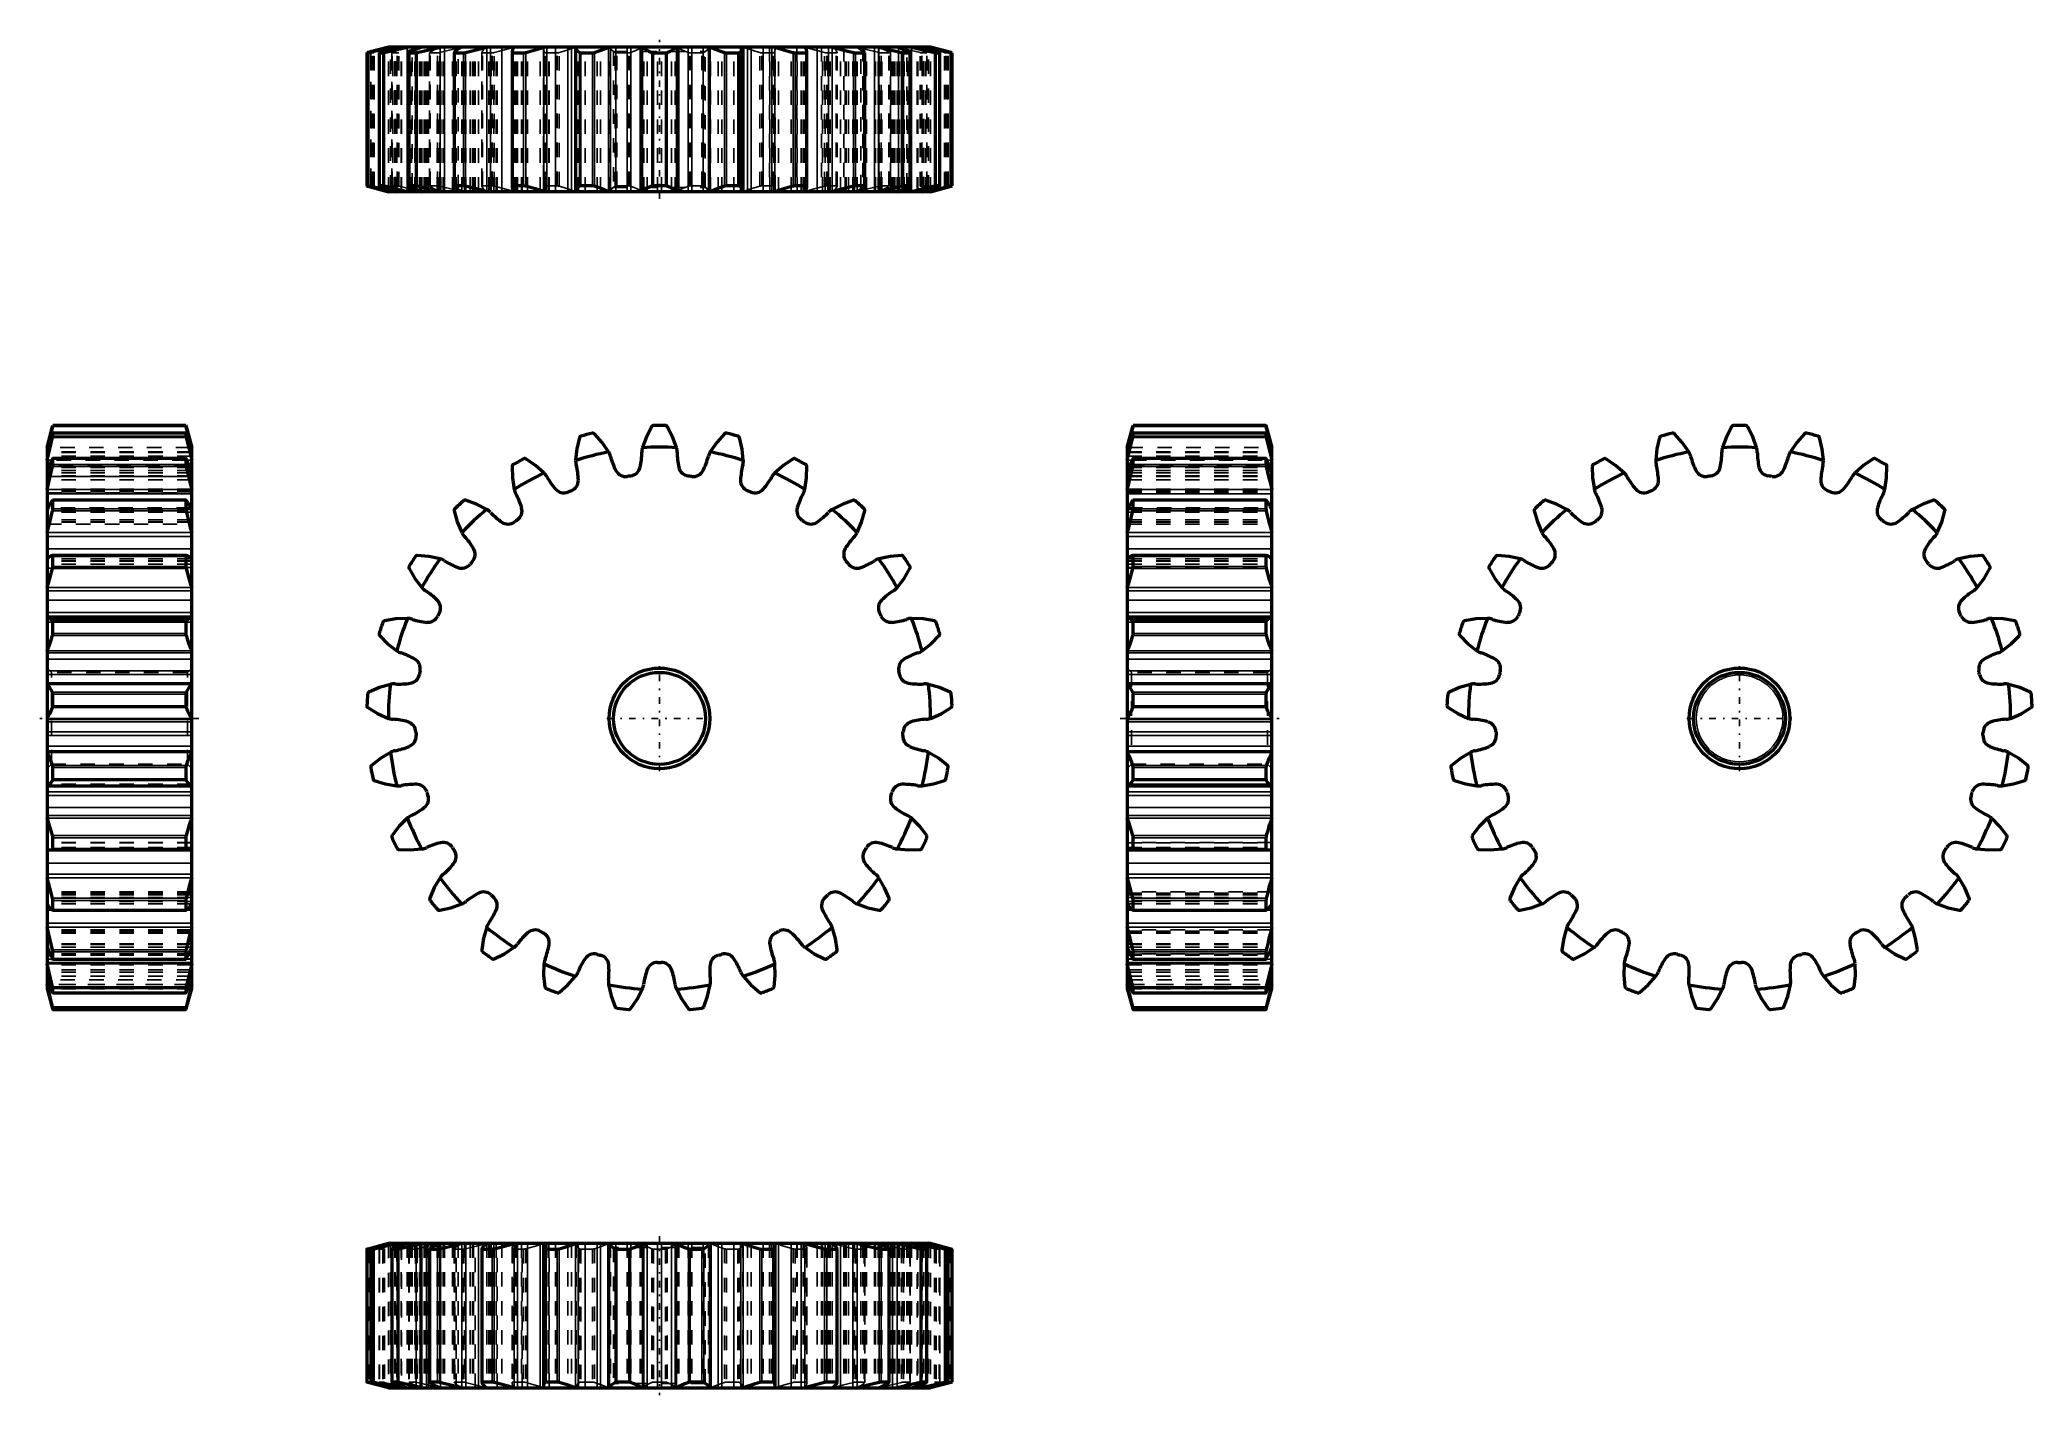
# Model space of a CAD drawing. Header units: millimetres. Extents: x -1 to 137, y -1 to 93.
import ezdxf

# ---------------------------------------------------------------- set-up
doc = ezdxf.new("R2010")
doc.units = ezdxf.units.MM
doc.linetypes.add('Center', pattern=[1.5, 0.45, -0.5, 0.05, -0.5])
doc.linetypes.add('Dashed', pattern=[2, 1, -1])
for name, color, linetype, lineweight in [('AM_4', 3, 'Continuous', 25), ('center', 4, 'Center', 25), ('hidden', 3, 'Dashed', 25), ('vis', 1, 'Continuous', 50)]:
    doc.layers.add(name, color=color, linetype=linetype, lineweight=lineweight)

# ---------------------------------------------------------------- blocks, each defined once
blk = doc.blocks.new('1_GEAHB1_5_25_10_A_6_35_b_0_in_GEAHB1_5_25_10_A_6_35_900')
at = {"layer": 'AM_4'}
for p, q in [((23.6, 10), (23.6, 9.96)), ((24.19, 10), (24.19, 9.74)), ((24.52, 10), (24.52, 9.86)), ((25.92, 10), (25.92, 0)), ((26.24, 10), (26.24, 0)), ((28.68, 10), (28.68, 0)), ((28.96, 10), (28.96, 0)), ((29.83, 10), (29.83, 0)), ((32.3, 10), (32.3, 0)), ((32.53, 10), (32.53, 0)), ((33.23, 10), (33.23, 0)), ((34.11, 10), (34.11, 0)), ((34.33, 10), (34.33, 0)), ((36.55, 10), (36.55, 0)), ((36.72, 10), (36.72, 0)), ((37.21, 10), (37.21, 0)), ((38.03, 10), (38.03, 0)), ((38.28, 10), (38.28, 0)), ((38.83, 10), (38.83, 0)), ((41.17, 10), (41.17, 0)), ((41.26, 10), (41.26, 0)), ((41.5, 10), (41.5, 0)), ((42.22, 10), (42.22, 0)), ((42.48, 10), (42.48, 0)), ((43.19, 10), (43.19, 0)), ((43.44, 10), (43.44, 0)), ((43.53, 10), (43.53, 0)), ((45.86, 10), (45.86, 0)), ((46.42, 10), (46.42, 0)), ((46.67, 10), (46.67, 0)), ((47.49, 10), (47.49, 0)), ((47.98, 10), (47.98, 0)), ((48.14, 10), (48.14, 0)), ((50.36, 10), (50.36, 0)), ((50.59, 10), (50.59, 0)), ((51.46, 10), (51.46, 0)), ((52.16, 10), (52.16, 0)), ((52.4, 10), (52.4, 0)), ((54.86, 10), (54.86, 0)), ((55.73, 10), (55.73, 0)), ((56.02, 10), (56.02, 0)), ((58.46, 10), (58.46, 0)), ((58.78, 10), (58.78, 0)), ((60.18, 10), (60.18, 9.86)), ((60.51, 10), (60.51, 9.74)), ((61.1, 10), (61.1, 9.96)), ((22.18, 9.62), (22.18, 0.38)), ((22.38, 9.6), (22.38, 0.4)), ((22.54, 9.6), (22.54, 0.4)), ((22.63, 9.62), (22.63, 0.38)), ((23.85, 9.6), (23.85, 0.4)), ((24.2, 9.6), (24.2, 0.4)), ((24.32, 9.62), (24.32, 0.38)), ((26.49, 9.6), (26.49, 0.4)), ((27.01, 9.6), (27.01, 0.4)), ((27.15, 9.62), (27.15, 0.38)), ((30.12, 9.6), (30.12, 0.4)), ((30.78, 9.6), (30.78, 0.4)), ((30.92, 9.62), (30.92, 0.38)), ((34.42, 9.62), (34.42, 0.38)), ((34.51, 9.6), (34.51, 0.4)), ((35.28, 9.6), (35.28, 0.4)), ((35.42, 9.62), (35.42, 0.38)), ((39.29, 9.62), (39.29, 0.38)), ((39.4, 9.6), (39.4, 0.4)), ((40.22, 9.6), (40.22, 0.4)), ((40.35, 9.62), (40.35, 0.38)), ((44.35, 9.62), (44.35, 0.38)), ((44.48, 9.6), (44.48, 0.4)), ((45.29, 9.6), (45.29, 0.4)), ((45.41, 9.62), (45.41, 0.38)), ((49.28, 9.62), (49.28, 0.38)), ((49.42, 9.6), (49.42, 0.4)), ((50.18, 9.6), (50.18, 0.4)), ((50.27, 9.62), (50.27, 0.38)), ((53.77, 9.62), (53.77, 0.38)), ((53.92, 9.6), (53.92, 0.4)), ((54.58, 9.6), (54.58, 0.4)), ((57.55, 9.62), (57.55, 0.38)), ((57.69, 9.6), (57.69, 0.4)), ((58.21, 9.6), (58.21, 0.4)), ((60.37, 9.62), (60.37, 0.38)), ((60.49, 9.6), (60.49, 0.4)), ((60.84, 9.6), (60.84, 0.4)), ((62.06, 9.62), (62.06, 0.38)), ((62.16, 9.6), (62.16, 0.4)), ((62.31, 9.6), (62.31, 0.4)), ((62.52, 9.62), (62.52, 0.38)), ((23.6, 0.04), (23.6, 0)), ((24.19, 0.26), (24.19, 0)), ((24.52, 0.14), (24.52, 0)), ((60.18, 0.14), (60.18, 0)), ((60.51, 0.26), (60.51, 0)), ((61.1, 0.04), (61.1, 0))]:
    blk.add_line(p, q, dxfattribs=at)
at = {"layer": 'center'}
blk.add_line((42.35, 10.5), (42.35, -0.5), dxfattribs=at)
at = {"layer": 'hidden'}
for p, q in [((23.75, 10), (22.25, 9.62)), ((24.91, 10), (23.33, 9.62)), ((23.6, 9.96), (23.6, 0.04)), ((23.75, 10), (23.75, 0)), ((23.92, 10), (23.92, 0)), ((24.06, 10), (24.06, 0)), ((24.08, 10), (24.08, 0)), ((24.19, 9.74), (24.19, 0.26)), ((24.48, 10), (24.48, 0)), ((24.52, 9.86), (24.52, 0.14)), ((24.91, 10), (24.91, 0)), ((24.95, 10), (24.95, 0)), ((25.05, 10), (25.05, 0)), ((25.12, 10), (25.12, 0)), ((25.19, 10), (25.19, 0)), ((25.24, 10), (25.24, 0)), ((25.43, 10), (25.43, 0)), ((25.5, 10), (25.5, 0)), ((25.52, 10), (25.52, 0)), ((25.52, 0), (25.52, 10)), ((25.56, 10), (25.56, 0)), ((25.75, 10), (25.75, 0)), ((25.8, 10), (25.8, 0)), ((25.81, 0), (25.81, 10)), ((26.08, 10), (26.08, 0)), ((26.17, 10), (26.17, 0)), ((26.26, 10), (26.26, 0)), ((26.26, 10), (26.26, 0)), ((26.34, 10), (26.34, 0)), ((26.38, 0), (26.38, 10)), ((26.98, 10), (26.98, 0)), ((27.02, 10), (27.02, 0)), ((27.13, 10), (27.13, 0)), ((27.18, 10), (27.18, 0)), ((27.21, 0), (27.21, 10)), ((27.22, 10), (27.22, 0)), ((27.4, 10), (27.4, 0)), ((27.48, 10), (27.48, 0)), ((28.03, 10), (28.03, 0)), ((28.12, 10), (28.12, 0)), ((28.17, 10), (28.17, 0)), ((28.29, 0), (28.29, 10)), ((28.42, 10), (28.42, 0)), ((28.87, 10), (28.87, 0)), ((29.26, 10), (29.26, 0)), ((29.43, 10), (29.43, 0)), ((29.49, 10), (29.49, 0)), ((29.6, 0), (29.6, 10)), ((30.4, 10), (30.4, 0)), ((30.55, 10), (30.55, 0)), ((30.66, 10), (30.66, 0)), ((30.7, 10), (30.7, 0)), ((30.89, 10), (30.89, 0)), ((31.06, 10), (31.06, 0)), ((31.13, 0), (31.13, 10)), ((31.45, 10), (31.45, 0)), ((32.16, 9.62), (32.16, 9.67)), ((32.16, 9.67), (32.16, 0.33)), ((32.33, 10), (32.33, 0)), ((32.42, 10), (32.42, 0)), ((32.53, 10), (32.53, 0)), ((32.81, 10), (32.81, 0)), ((32.85, 0), (32.85, 10)), ((34.36, 10), (34.36, 0)), ((34.44, 10), (34.44, 0)), ((34.57, 10), (34.57, 0)), ((34.71, 10), (34.71, 0)), ((34.73, 0), (34.73, 10)), ((35.16, 10), (35.16, 0)), ((36.02, 10), (36.02, 0)), ((36.26, 10), (36.26, 0)), ((36.55, 10), (36.55, 0)), ((36.59, 10), (36.59, 0)), ((36.73, 10), (36.73, 0)), ((36.74, 0), (36.74, 10)), ((38.83, 10), (38.83, 0)), ((38.84, 10), (38.84, 0)), ((38.86, 0), (38.86, 10)), ((38.87, 10), (39.17, 9.7)), ((38.96, 10), (38.96, 0)), ((39.17, 9.7), (39.17, 0.3)), ((45.52, 9.7), (39.17, 9.7)), ((39.33, 10), (39.33, 0)), ((40.11, 10), (40.11, 0)), ((40.36, 10), (40.36, 0)), ((41.01, 10), (41.01, 0)), ((41.12, 10), (41.12, 0)), ((43.58, 10), (43.58, 0)), ((43.69, 10), (43.69, 0)), ((44.34, 10), (44.34, 0)), ((44.59, 10), (44.59, 0)), ((45.36, 10), (45.36, 0)), ((45.52, 9.7), (45.82, 10)), ((45.52, 0.3), (45.52, 9.7)), ((45.73, 10), (45.73, 0)), ((45.84, 10), (45.84, 0)), ((45.85, 10), (45.85, 0)), ((45.87, 10), (45.87, 0)), ((47.96, 10), (47.96, 0)), ((47.96, 10), (47.96, 0)), ((48.11, 10), (48.11, 0)), ((48.14, 0), (48.14, 10)), ((48.44, 10), (48.44, 0)), ((48.68, 10), (48.68, 0)), ((49.53, 10), (49.53, 0)), ((49.97, 10), (49.97, 0)), ((49.98, 10), (49.98, 0)), ((50.13, 10), (50.13, 0)), ((50.26, 10), (50.26, 0)), ((50.33, 10), (50.33, 0)), ((51.85, 10), (51.85, 0)), ((51.88, 10), (51.88, 0)), ((52.16, 10), (52.16, 0)), ((52.28, 10), (52.28, 0)), ((52.37, 10), (52.37, 0)), ((52.54, 0.33), (52.54, 9.67)), ((52.54, 9.67), (52.54, 9.62)), ((53.25, 10), (53.25, 0)), ((53.56, 10), (53.56, 0)), ((53.63, 10), (53.63, 0)), ((53.81, 10), (53.81, 0)), ((53.99, 10), (53.99, 0)), ((54.04, 10), (54.04, 0)), ((54.15, 10), (54.15, 0)), ((54.3, 10), (54.3, 0)), ((55.09, 10), (55.09, 0)), ((55.2, 10), (55.2, 0)), ((55.27, 10), (55.27, 0)), ((55.43, 10), (55.43, 0)), ((55.83, 10), (55.83, 0)), ((56.28, 10), (56.28, 0)), ((56.41, 10), (56.41, 0)), ((56.53, 10), (56.53, 0)), ((56.57, 10), (56.57, 0)), ((56.66, 10), (56.66, 0)), ((57.21, 10), (57.21, 0)), ((57.3, 10), (57.3, 0)), ((57.48, 10), (57.48, 0)), ((57.49, 10), (57.49, 0)), ((57.52, 10), (57.52, 0)), ((57.56, 10), (57.56, 0)), ((57.67, 10), (57.67, 0)), ((57.72, 10), (57.72, 0)), ((58.32, 10), (58.32, 0)), ((58.36, 10), (58.36, 0)), ((58.44, 10), (58.44, 0)), ((58.44, 10), (58.44, 0)), ((58.53, 10), (58.53, 0)), ((58.62, 10), (58.62, 0)), ((58.89, 10), (58.89, 0)), ((58.9, 10), (58.9, 0)), ((58.95, 10), (58.95, 0)), ((59.14, 10), (59.14, 0)), ((59.18, 10), (59.18, 0)), ((59.18, 10), (59.18, 0)), ((59.2, 10), (59.2, 0)), ((59.26, 10), (59.26, 0)), ((59.45, 10), (59.45, 0)), ((59.51, 10), (59.51, 0)), ((59.58, 10), (59.58, 0)), ((59.64, 10), (59.64, 0)), ((59.75, 10), (59.75, 0)), ((61.37, 9.62), (59.78, 10)), ((59.78, 10), (59.78, 0)), ((60.18, 9.86), (60.18, 0.14)), ((60.21, 10), (60.21, 0)), ((60.51, 9.74), (60.51, 0.26)), ((60.62, 10), (60.62, 0)), ((60.64, 10), (60.64, 0)), ((60.77, 10), (60.77, 0)), ((62.45, 9.62), (60.95, 10)), ((60.95, 10), (60.95, 0)), ((61.1, 9.96), (61.1, 0.04)), ((22.17, 9.6), (22.12, 9.6)), ((22.12, 9.6), (22.12, 0.4)), ((22.17, 9.6), (22.17, 0.4)), ((22.25, 9.62), (22.25, 0.38)), ((22.43, 9.62), (22.43, 0.38)), ((22.97, 9.6), (22.96, 9.6)), ((22.96, 9.6), (22.96, 0.4)), ((23.22, 9.6), (22.97, 9.6)), ((22.97, 9.6), (22.97, 0.4)), ((23, 9.62), (23, 0.38)), ((23.22, 9.6), (23.22, 0.4)), ((23.33, 9.62), (23.33, 0.38)), ((23.87, 9.62), (23.87, 0.38)), ((25.01, 9.6), (25.01, 0.4)), ((25.03, 9.62), (25.03, 0.38)), ((25.47, 9.6), (25.03, 9.6)), ((25.03, 9.6), (25.03, 0.4)), ((25.47, 9.6), (25.47, 0.4)), ((25.6, 9.62), (25.6, 0.38)), ((26.46, 9.62), (26.46, 0.38)), ((28.15, 9.61), (28.15, 9.62)), ((28.15, 9.62), (28.15, 0.38)), ((28.15, 9.61), (28.15, 0.39)), ((28.79, 9.6), (28.19, 9.6)), ((28.19, 9.6), (28.19, 0.4)), ((28.79, 9.6), (28.79, 0.4)), ((28.93, 9.62), (28.93, 0.38)), ((30.06, 9.62), (30.06, 0.38)), ((32.16, 9.62), (32.16, 0.38)), ((32.95, 9.6), (32.24, 9.6)), ((32.24, 9.6), (32.24, 0.4)), ((32.95, 9.6), (32.95, 0.4)), ((33.1, 9.62), (33.1, 0.38)), ((36.81, 9.62), (36.81, 0.38)), ((37.71, 9.6), (36.92, 9.6)), ((36.92, 9.6), (36.92, 0.4)), ((37.71, 9.6), (37.71, 0.4)), ((37.85, 9.62), (37.85, 0.38)), ((41.81, 9.62), (41.81, 0.38)), ((42.76, 9.6), (41.94, 9.6)), ((41.94, 9.6), (41.94, 0.4)), ((42.76, 9.6), (42.76, 0.4)), ((42.88, 9.62), (42.88, 0.38)), ((46.85, 9.62), (46.85, 0.38)), ((46.99, 9.6), (46.99, 0.4)), ((47.78, 9.6), (46.99, 9.6)), ((47.78, 9.6), (47.78, 0.4)), ((47.88, 9.62), (47.88, 0.38)), ((51.6, 9.62), (51.6, 0.38)), ((51.74, 9.6), (51.74, 0.4)), ((52.46, 9.6), (51.74, 9.6)), ((52.46, 9.6), (52.46, 0.4)), ((52.54, 9.62), (52.54, 0.38)), ((54.64, 9.62), (54.64, 0.38)), ((55.77, 9.62), (55.77, 0.38)), ((55.91, 9.6), (55.91, 0.4)), ((56.51, 9.6), (55.91, 9.6)), ((56.51, 9.6), (56.51, 0.4)), ((56.55, 9.62), (56.55, 9.61)), ((56.55, 9.62), (56.55, 0.38)), ((56.55, 0.39), (56.55, 9.61)), ((58.23, 9.62), (58.23, 0.38)), ((59.09, 9.62), (59.09, 0.38)), ((59.22, 9.6), (59.22, 0.4)), ((59.66, 9.6), (59.22, 9.6)), ((59.66, 9.6), (59.66, 0.4)), ((59.67, 9.62), (59.67, 0.38)), ((59.68, 0.4), (59.68, 9.6)), ((60.83, 9.62), (60.83, 0.38)), ((61.37, 9.62), (61.37, 0.38)), ((61.48, 9.6), (61.48, 0.4)), ((61.73, 9.6), (61.48, 9.6)), ((61.7, 9.62), (61.7, 0.38)), ((61.73, 9.6), (61.73, 0.4)), ((61.74, 9.6), (61.73, 9.6)), ((61.74, 0.4), (61.74, 9.6)), ((62.26, 9.62), (62.26, 0.38)), ((62.45, 9.62), (62.45, 0.38)), ((62.53, 9.6), (62.53, 0.4)), ((62.58, 9.6), (62.53, 9.6)), ((62.58, 9.6), (62.58, 0.4)), ((22.12, 0.4), (22.17, 0.4)), ((22.25, 0.38), (23.75, 0)), ((22.96, 0.4), (22.97, 0.4)), ((22.97, 0.4), (23.22, 0.4)), ((23.33, 0.38), (24.91, 0)), ((25.03, 0.4), (25.47, 0.4)), ((28.15, 0.38), (28.15, 0.39)), ((28.19, 0.4), (28.79, 0.4)), ((32.16, 0.33), (32.16, 0.38)), ((32.24, 0.4), (32.95, 0.4)), ((36.92, 0.4), (37.71, 0.4)), ((39.17, 0.3), (38.87, 0)), ((45.52, 0.3), (39.17, 0.3)), ((41.94, 0.4), (42.76, 0.4)), ((45.82, 0), (45.52, 0.3)), ((46.99, 0.4), (47.78, 0.4)), ((51.74, 0.4), (52.46, 0.4)), ((52.54, 0.38), (52.54, 0.33)), ((55.91, 0.4), (56.51, 0.4)), ((56.55, 0.39), (56.55, 0.38)), ((59.22, 0.4), (59.66, 0.4)), ((59.78, 0), (61.37, 0.38)), ((60.95, 0), (62.45, 0.38)), ((61.48, 0.4), (61.73, 0.4)), ((61.73, 0.4), (61.74, 0.4)), ((62.53, 0.4), (62.58, 0.4))]:
    blk.add_line(p, q, dxfattribs=at)
for points in [[(23, 9.62), (23.27, 9.71), (23.55, 9.8), (23.86, 9.9), (24.19, 10)], [(25.03, 9.62), (25.22, 9.71), (25.43, 9.8), (25.66, 9.9), (25.92, 10)], [(27.18, 10), (26.8, 9.9), (26.41, 9.8), (26.01, 9.71), (25.6, 9.62)], [(28.15, 9.62), (28.24, 9.71), (28.36, 9.8), (28.51, 9.9), (28.68, 10)], [(30.4, 10), (30.05, 9.9), (29.69, 9.8), (29.31, 9.71), (28.93, 9.62)], [(32.16, 9.67), (32.16, 9.71), (32.18, 9.8), (32.23, 9.9), (32.3, 10)], [(34.36, 10), (34.08, 9.9), (33.77, 9.8), (33.44, 9.71), (33.1, 9.62)], [(36.81, 9.62), (36.71, 9.71), (36.63, 9.8), (36.58, 9.9), (36.55, 10)], [(38.83, 10), (38.62, 9.9), (38.39, 9.8), (38.13, 9.71), (37.85, 9.62)], [(41.81, 9.62), (41.62, 9.71), (41.45, 9.8), (41.3, 9.9), (41.17, 10)], [(43.53, 10), (43.4, 9.9), (43.25, 9.8), (43.08, 9.71), (42.88, 9.62)], [(46.85, 9.62), (46.57, 9.71), (46.32, 9.8), (46.08, 9.9), (45.86, 10)], [(48.14, 10), (48.12, 9.9), (48.06, 9.8), (47.99, 9.71), (47.88, 9.62)], [(51.6, 9.62), (51.26, 9.71), (50.94, 9.8), (50.63, 9.9), (50.33, 10)], [(52.4, 10), (52.47, 9.9), (52.52, 9.8), (52.54, 9.71), (52.54, 9.67)], [(55.77, 9.62), (55.39, 9.71), (55.02, 9.8), (54.65, 9.9), (54.3, 10)], [(56.02, 10), (56.18, 9.9), (56.33, 9.8), (56.45, 9.71), (56.55, 9.62)], [(59.09, 9.62), (58.7, 9.71), (58.3, 9.8), (57.91, 9.9), (57.52, 10)], [(58.78, 10), (59.03, 9.9), (59.26, 9.8), (59.48, 9.71), (59.67, 9.62)], [(60.51, 10), (60.83, 9.9), (61.13, 9.8), (61.43, 9.71), (61.7, 9.62)], [(22.25, 9.62), (22.21, 9.61), (22.18, 9.6), (22.17, 9.6)], [(22.96, 9.6), (22.96, 9.6), (22.97, 9.61), (23, 9.62)], [(23.33, 9.62), (23.28, 9.61), (23.24, 9.6), (23.22, 9.6)], [(25.01, 9.6), (25.01, 9.61), (25.03, 9.62)], [(25.03, 9.6), (25.02, 9.6), (25.01, 9.6)], [(25.6, 9.62), (25.55, 9.61), (25.51, 9.6), (25.47, 9.6)], [(28.19, 9.6), (28.16, 9.6), (28.15, 9.61), (28.15, 9.61)], [(28.93, 9.62), (28.88, 9.61), (28.83, 9.6), (28.79, 9.6)], [(32.24, 9.6), (32.2, 9.6), (32.17, 9.61), (32.16, 9.62)], [(33.1, 9.62), (33.05, 9.61), (33, 9.6), (32.95, 9.6)], [(36.92, 9.6), (36.87, 9.6), (36.84, 9.61), (36.81, 9.62)], [(37.85, 9.62), (37.81, 9.61), (37.76, 9.6), (37.71, 9.6)], [(41.94, 9.6), (41.89, 9.6), (41.85, 9.61), (41.81, 9.62)], [(42.88, 9.62), (42.85, 9.61), (42.81, 9.6), (42.76, 9.6)], [(46.99, 9.6), (46.94, 9.6), (46.89, 9.61), (46.85, 9.62)], [(47.88, 9.62), (47.86, 9.61), (47.83, 9.6), (47.78, 9.6)], [(51.74, 9.6), (51.7, 9.6), (51.65, 9.61), (51.6, 9.62)], [(52.54, 9.62), (52.53, 9.61), (52.5, 9.6), (52.46, 9.6)], [(55.91, 9.6), (55.87, 9.6), (55.82, 9.61), (55.77, 9.62)], [(56.55, 9.61), (56.55, 9.61), (56.54, 9.6), (56.51, 9.6)], [(59.22, 9.6), (59.19, 9.6), (59.15, 9.61), (59.09, 9.62)], [(59.68, 9.6), (59.68, 9.6), (59.66, 9.6)], [(59.67, 9.62), (59.68, 9.61), (59.68, 9.6)], [(61.48, 9.6), (61.45, 9.6), (61.42, 9.61), (61.37, 9.62)], [(61.7, 9.62), (61.73, 9.61), (61.74, 9.6), (61.74, 9.6)], [(62.53, 9.6), (62.52, 9.6), (62.49, 9.61), (62.45, 9.62)], [(22.17, 0.4), (22.18, 0.4), (22.21, 0.39), (22.25, 0.38)], [(23, 0.38), (22.97, 0.39), (22.96, 0.4), (22.96, 0.4)], [(24.19, 0), (23.87, 0.1), (23.56, 0.2), (23.27, 0.29), (23, 0.38)], [(23.22, 0.4), (23.24, 0.4), (23.28, 0.39), (23.33, 0.38)], [(25.03, 0.38), (25.01, 0.39), (25.01, 0.4)], [(25.01, 0.4), (25.02, 0.4), (25.03, 0.4)], [(25.92, 0), (25.67, 0.1), (25.43, 0.2), (25.22, 0.29), (25.03, 0.38)], [(25.47, 0.4), (25.51, 0.4), (25.55, 0.39), (25.6, 0.38)], [(25.6, 0.38), (26, 0.29), (26.39, 0.2), (26.79, 0.1), (27.18, 0)], [(28.15, 0.39), (28.15, 0.39), (28.16, 0.4), (28.19, 0.4)], [(28.68, 0), (28.51, 0.1), (28.37, 0.2), (28.25, 0.29), (28.15, 0.38)], [(28.79, 0.4), (28.83, 0.4), (28.88, 0.39), (28.93, 0.38)], [(28.93, 0.38), (29.31, 0.29), (29.68, 0.2), (30.04, 0.1), (30.4, 0)], [(32.16, 0.38), (32.17, 0.39), (32.2, 0.4), (32.24, 0.4)], [(32.3, 0), (32.23, 0.1), (32.18, 0.2), (32.16, 0.29), (32.16, 0.33)], [(32.95, 0.4), (33, 0.4), (33.05, 0.39), (33.1, 0.38)], [(33.1, 0.38), (33.44, 0.29), (33.76, 0.2), (34.07, 0.1), (34.36, 0)], [(36.55, 0), (36.58, 0.1), (36.63, 0.2), (36.71, 0.29), (36.81, 0.38)], [(36.81, 0.38), (36.83, 0.39), (36.87, 0.4), (36.92, 0.4)], [(37.71, 0.4), (37.76, 0.4), (37.81, 0.39), (37.85, 0.38)], [(37.85, 0.38), (38.12, 0.29), (38.38, 0.2), (38.62, 0.1), (38.83, 0)], [(41.17, 0), (41.29, 0.1), (41.44, 0.2), (41.62, 0.29), (41.81, 0.38)], [(41.81, 0.38), (41.85, 0.39), (41.89, 0.4), (41.94, 0.4)], [(42.76, 0.4), (42.81, 0.4), (42.85, 0.39), (42.88, 0.38)], [(42.88, 0.38), (43.08, 0.29), (43.25, 0.2), (43.4, 0.1), (43.53, 0)], [(45.86, 0), (46.08, 0.1), (46.31, 0.2), (46.57, 0.29), (46.85, 0.38)], [(46.85, 0.38), (46.89, 0.39), (46.94, 0.4), (46.99, 0.4)], [(47.78, 0.4), (47.82, 0.4), (47.86, 0.39), (47.88, 0.38)], [(47.88, 0.38), (47.99, 0.29), (48.06, 0.2), (48.12, 0.1), (48.14, 0)], [(50.33, 0), (50.62, 0.1), (50.93, 0.2), (51.26, 0.29), (51.6, 0.38)], [(51.6, 0.38), (51.64, 0.39), (51.7, 0.4), (51.74, 0.4)], [(52.54, 0.33), (52.54, 0.29), (52.52, 0.2), (52.47, 0.1), (52.4, 0)], [(52.46, 0.4), (52.5, 0.4), (52.52, 0.39), (52.54, 0.38)], [(54.3, 0), (54.65, 0.1), (55.01, 0.2), (55.38, 0.29), (55.77, 0.38)], [(55.77, 0.38), (55.82, 0.39), (55.87, 0.4), (55.91, 0.4)], [(56.55, 0.38), (56.45, 0.29), (56.33, 0.2), (56.19, 0.1), (56.02, 0)], [(56.51, 0.4), (56.54, 0.4), (56.55, 0.39), (56.55, 0.39)], [(57.52, 0), (57.9, 0.1), (58.29, 0.2), (58.69, 0.29), (59.09, 0.38)], [(59.67, 0.38), (59.48, 0.29), (59.27, 0.2), (59.03, 0.1), (58.78, 0)], [(59.09, 0.38), (59.14, 0.39), (59.19, 0.4), (59.22, 0.4)], [(59.66, 0.4), (59.68, 0.4), (59.68, 0.4)], [(59.68, 0.4), (59.68, 0.39), (59.67, 0.38)], [(61.7, 0.38), (61.43, 0.29), (61.14, 0.2), (60.83, 0.1), (60.51, 0)], [(61.37, 0.38), (61.41, 0.39), (61.45, 0.4), (61.48, 0.4)], [(61.74, 0.4), (61.74, 0.4), (61.73, 0.39), (61.7, 0.38)], [(62.45, 0.38), (62.49, 0.39), (62.52, 0.4), (62.53, 0.4)]]:
    blk.add_lwpolyline(points, dxfattribs=at)
at = {"layer": 'vis'}
for p, q in [((22.18, 9.62), (23.6, 10)), ((23.75, 10), (22.43, 9.62)), ((22.63, 9.62), (24.19, 10)), ((23.6, 10), (61.1, 10)), ((24.32, 9.62), (25.92, 10)), ((34.34, 9.86), (34.34, 0.14)), ((38.82, 10), (38.82, 0)), ((45.88, 0), (45.88, 10)), ((50.36, 0.14), (50.36, 9.86)), ((58.78, 10), (60.37, 9.62)), ((60.51, 10), (62.06, 9.62)), ((62.26, 9.62), (60.95, 10)), ((61.1, 10), (62.52, 9.62)), ((22.12, 9.6), (22.12, 0.4)), ((22.38, 9.6), (22.38, 0.4)), ((22.38, 9.6), (22.38, 9.6)), ((22.38, 9.6), (22.54, 9.6)), ((23.84, 9.6), (23.84, 0.4)), ((23.85, 9.6), (24.2, 9.6)), ((26.45, 9.61), (26.45, 0.39)), ((26.49, 9.6), (27.01, 9.6)), ((30.06, 9.62), (30.06, 9.61)), ((30.06, 9.61), (30.06, 0.39)), ((30.12, 9.6), (30.78, 9.6)), ((34.51, 9.6), (35.28, 9.6)), ((39.4, 9.6), (40.22, 9.6)), ((44.48, 9.6), (45.29, 9.6)), ((49.42, 9.6), (50.18, 9.6)), ((53.92, 9.6), (54.58, 9.6)), ((54.64, 9.61), (54.64, 9.62)), ((54.64, 0.39), (54.64, 9.61)), ((57.69, 9.6), (58.21, 9.6)), ((58.24, 9.61), (58.23, 9.62)), ((58.24, 0.39), (58.24, 9.61)), ((60.49, 9.6), (60.84, 9.6)), ((60.85, 0.4), (60.85, 9.6)), ((62.16, 9.6), (62.31, 9.6)), ((62.31, 0.4), (62.31, 9.6)), ((62.31, 9.6), (62.31, 9.6)), ((62.58, 0.4), (62.58, 9.6)), ((23.6, 0), (22.18, 0.38)), ((22.54, 0.4), (22.38, 0.4)), ((22.38, 0.4), (22.38, 0.4)), ((22.43, 0.38), (23.75, 0)), ((24.19, 0), (22.63, 0.38)), ((23.6, 0), (61.1, 0)), ((24.2, 0.4), (23.85, 0.4)), ((25.92, 0), (24.32, 0.38)), ((26.45, 0.39), (26.46, 0.38)), ((27.01, 0.4), (26.49, 0.4)), ((30.06, 0.39), (30.06, 0.38)), ((30.78, 0.4), (30.12, 0.4)), ((35.28, 0.4), (34.51, 0.4)), ((40.22, 0.4), (39.4, 0.4)), ((45.29, 0.4), (44.48, 0.4)), ((50.18, 0.4), (49.42, 0.4)), ((54.58, 0.4), (53.92, 0.4)), ((54.64, 0.38), (54.64, 0.39)), ((58.21, 0.4), (57.69, 0.4)), ((60.37, 0.38), (58.78, 0)), ((60.84, 0.4), (60.49, 0.4)), ((62.06, 0.38), (60.51, 0)), ((60.95, 0), (62.26, 0.38)), ((62.52, 0.38), (61.1, 0)), ((62.31, 0.4), (62.16, 0.4)), ((62.31, 0.4), (62.31, 0.4))]:
    blk.add_line(p, q, dxfattribs=at)
for points in [[(24.91, 10), (24.63, 9.9), (24.36, 9.8), (24.1, 9.71), (23.87, 9.62)], [(27.18, 10), (26.97, 9.9), (26.78, 9.8), (26.61, 9.71), (26.46, 9.62)], [(27.15, 9.62), (27.54, 9.71), (27.92, 9.8), (28.31, 9.9), (28.68, 10)], [(30.4, 10), (30.28, 9.9), (30.18, 9.8), (30.11, 9.71), (30.06, 9.62)], [(30.92, 9.62), (31.28, 9.71), (31.63, 9.8), (31.98, 9.9), (32.3, 10)], [(34.36, 10), (34.34, 9.9), (34.34, 9.86)], [(34.34, 9.86), (34.34, 9.8), (34.37, 9.71), (34.42, 9.62)], [(35.42, 9.62), (35.73, 9.71), (36.02, 9.8), (36.3, 9.9), (36.55, 10)], [(38.83, 10), (38.91, 9.9), (39.01, 9.8), (39.14, 9.71), (39.29, 9.62)], [(40.35, 9.62), (40.59, 9.71), (40.8, 9.8), (41, 9.9), (41.17, 10)], [(43.53, 10), (43.7, 9.9), (43.89, 9.8), (44.11, 9.71), (44.35, 9.62)], [(45.41, 9.62), (45.56, 9.71), (45.68, 9.8), (45.78, 9.9), (45.86, 10)], [(48.14, 10), (48.4, 9.9), (48.67, 9.8), (48.96, 9.71), (49.28, 9.62)], [(50.27, 9.62), (50.33, 9.71), (50.35, 9.8), (50.36, 9.86)], [(50.36, 9.86), (50.36, 9.9), (50.33, 10)], [(52.4, 10), (52.72, 9.9), (53.05, 9.8), (53.41, 9.71), (53.77, 9.62)], [(54.64, 9.62), (54.59, 9.71), (54.52, 9.8), (54.42, 9.9), (54.3, 10)], [(56.02, 10), (56.39, 9.9), (56.76, 9.8), (57.15, 9.71), (57.55, 9.62)], [(58.23, 9.62), (58.09, 9.71), (57.92, 9.8), (57.73, 9.9), (57.52, 10)], [(60.83, 9.62), (60.6, 9.71), (60.35, 9.8), (60.07, 9.9), (59.78, 10)], [(22.12, 9.6), (22.12, 9.6), (22.14, 9.61), (22.18, 9.62)], [(22.43, 9.62), (22.4, 9.61), (22.38, 9.6), (22.38, 9.6)], [(22.54, 9.6), (22.56, 9.6), (22.59, 9.61), (22.63, 9.62)], [(23.87, 9.62), (23.85, 9.61), (23.84, 9.6)], [(23.84, 9.6), (23.84, 9.6), (23.85, 9.6)], [(24.2, 9.6), (24.23, 9.6), (24.27, 9.61), (24.32, 9.62)], [(26.46, 9.62), (26.45, 9.61), (26.45, 9.61)], [(26.45, 9.61), (26.46, 9.6), (26.49, 9.6)], [(27.01, 9.6), (27.05, 9.6), (27.09, 9.61), (27.15, 9.62)], [(30.06, 9.61), (30.06, 9.61), (30.08, 9.6), (30.12, 9.6)], [(30.78, 9.6), (30.82, 9.6), (30.87, 9.61), (30.92, 9.62)], [(34.42, 9.62), (34.44, 9.61), (34.47, 9.6), (34.51, 9.6)], [(35.28, 9.6), (35.32, 9.6), (35.37, 9.61), (35.42, 9.62)], [(39.29, 9.62), (39.32, 9.61), (39.36, 9.6), (39.4, 9.6)], [(40.22, 9.6), (40.27, 9.6), (40.31, 9.61), (40.35, 9.62)], [(44.35, 9.62), (44.38, 9.61), (44.43, 9.6), (44.48, 9.6)], [(45.29, 9.6), (45.34, 9.6), (45.38, 9.61), (45.41, 9.62)], [(49.28, 9.62), (49.32, 9.61), (49.37, 9.6), (49.42, 9.6)], [(50.18, 9.6), (50.22, 9.6), (50.25, 9.61), (50.27, 9.62)], [(53.77, 9.62), (53.82, 9.61), (53.87, 9.6), (53.92, 9.6)], [(54.58, 9.6), (54.61, 9.6), (54.63, 9.61), (54.64, 9.61)], [(57.55, 9.62), (57.6, 9.61), (57.65, 9.6), (57.69, 9.6)], [(58.21, 9.6), (58.23, 9.6), (58.24, 9.61), (58.24, 9.61)], [(60.37, 9.62), (60.42, 9.61), (60.46, 9.6), (60.49, 9.6)], [(60.85, 9.6), (60.85, 9.61), (60.83, 9.62)], [(60.84, 9.6), (60.85, 9.6), (60.85, 9.6)], [(62.06, 9.62), (62.11, 9.61), (62.14, 9.6), (62.16, 9.6)], [(62.31, 9.6), (62.31, 9.6), (62.3, 9.61), (62.26, 9.62)], [(62.52, 9.62), (62.55, 9.61), (62.57, 9.6), (62.58, 9.6)], [(22.18, 0.38), (22.15, 0.39), (22.12, 0.4), (22.12, 0.4)], [(22.38, 0.4), (22.38, 0.4), (22.4, 0.39), (22.43, 0.38)], [(22.63, 0.38), (22.59, 0.39), (22.56, 0.4), (22.54, 0.4)], [(23.84, 0.4), (23.85, 0.39), (23.87, 0.38)], [(23.85, 0.4), (23.84, 0.4), (23.84, 0.4)], [(23.87, 0.38), (24.1, 0.29), (24.35, 0.2), (24.62, 0.1), (24.91, 0)], [(24.32, 0.38), (24.27, 0.39), (24.23, 0.4), (24.2, 0.4)], [(26.49, 0.4), (26.46, 0.4), (26.45, 0.39), (26.45, 0.39)], [(26.46, 0.38), (26.61, 0.29), (26.77, 0.2), (26.97, 0.1), (27.18, 0)], [(27.15, 0.38), (27.1, 0.39), (27.05, 0.4), (27.01, 0.4)], [(28.68, 0), (28.31, 0.1), (27.93, 0.2), (27.54, 0.29), (27.15, 0.38)], [(30.12, 0.4), (30.08, 0.4), (30.06, 0.39), (30.06, 0.39)], [(30.06, 0.38), (30.1, 0.29), (30.18, 0.2), (30.27, 0.1), (30.4, 0)], [(30.92, 0.38), (30.88, 0.39), (30.82, 0.4), (30.78, 0.4)], [(32.3, 0), (31.98, 0.1), (31.64, 0.2), (31.29, 0.29), (30.92, 0.38)], [(34.42, 0.38), (34.37, 0.29), (34.34, 0.2), (34.34, 0.14)], [(34.34, 0.14), (34.34, 0.1), (34.36, 0)], [(34.51, 0.4), (34.47, 0.4), (34.44, 0.39), (34.42, 0.38)], [(35.42, 0.38), (35.38, 0.39), (35.33, 0.4), (35.28, 0.4)], [(36.55, 0), (36.3, 0.1), (36.03, 0.2), (35.73, 0.29), (35.42, 0.38)], [(39.29, 0.38), (39.14, 0.29), (39.01, 0.2), (38.91, 0.1), (38.83, 0)], [(39.4, 0.4), (39.36, 0.4), (39.32, 0.39), (39.29, 0.38)], [(40.35, 0.38), (40.31, 0.39), (40.27, 0.4), (40.22, 0.4)], [(41.17, 0), (41, 0.1), (40.81, 0.2), (40.59, 0.29), (40.35, 0.38)], [(44.35, 0.38), (44.11, 0.29), (43.89, 0.2), (43.7, 0.1), (43.53, 0)], [(44.48, 0.4), (44.43, 0.4), (44.39, 0.39), (44.35, 0.38)], [(45.41, 0.38), (45.38, 0.39), (45.34, 0.4), (45.29, 0.4)], [(45.86, 0), (45.79, 0.1), (45.69, 0.2), (45.56, 0.29), (45.41, 0.38)], [(49.28, 0.38), (48.97, 0.29), (48.68, 0.2), (48.4, 0.1), (48.14, 0)], [(49.42, 0.4), (49.37, 0.4), (49.32, 0.39), (49.28, 0.38)], [(50.27, 0.38), (50.26, 0.39), (50.22, 0.4), (50.18, 0.4)], [(50.36, 0.14), (50.35, 0.2), (50.33, 0.29), (50.27, 0.38)], [(50.33, 0), (50.36, 0.1), (50.36, 0.14)], [(53.77, 0.38), (53.41, 0.29), (53.06, 0.2), (52.72, 0.1), (52.4, 0)], [(53.92, 0.4), (53.87, 0.4), (53.82, 0.39), (53.77, 0.38)], [(54.3, 0), (54.42, 0.1), (54.52, 0.2), (54.59, 0.29), (54.64, 0.38)], [(54.64, 0.39), (54.63, 0.39), (54.61, 0.4), (54.58, 0.4)], [(57.55, 0.38), (57.16, 0.29), (56.77, 0.2), (56.39, 0.1), (56.02, 0)], [(57.52, 0), (57.73, 0.1), (57.92, 0.2), (58.09, 0.29), (58.23, 0.38)], [(57.69, 0.4), (57.65, 0.4), (57.6, 0.39), (57.55, 0.38)], [(58.24, 0.39), (58.23, 0.4), (58.21, 0.4)], [(58.23, 0.38), (58.24, 0.39), (58.24, 0.39)], [(59.78, 0), (60.07, 0.1), (60.34, 0.2), (60.59, 0.29), (60.83, 0.38)], [(60.49, 0.4), (60.46, 0.4), (60.42, 0.39), (60.37, 0.38)], [(60.83, 0.38), (60.85, 0.39), (60.85, 0.4)], [(60.85, 0.4), (60.85, 0.4), (60.84, 0.4)], [(62.16, 0.4), (62.14, 0.4), (62.11, 0.39), (62.06, 0.38)], [(62.26, 0.38), (62.3, 0.39), (62.31, 0.4), (62.31, 0.4)], [(62.58, 0.4), (62.57, 0.4), (62.55, 0.39), (62.52, 0.38)]]:
    blk.add_lwpolyline(points, dxfattribs=at)
blk = doc.blocks.new('2_GEAHB1_5_25_10_A_6_35_b_0_in_GEAHB1_5_25_10_A_6_35_900')
at = {"layer": 'AM_4'}
for p, q in [((9.62, 66.47), (0.38, 66.47)), ((9.6, 66.54), (0.4, 66.54)), ((0.09, 65.01), (0, 65.01)), ((9.62, 65.7), (0.38, 65.7)), ((9.6, 66.01), (0.4, 66.01)), ((9.6, 65.8), (0.4, 65.8)), ((10, 65.01), (9.91, 65.01)), ((0.34, 64.13), (0, 64.13)), ((0.2, 63.8), (0, 63.8)), ((9.62, 63.71), (0.38, 63.71)), ((9.6, 64.23), (0.4, 64.23)), ((9.6, 63.84), (0.4, 63.84)), ((10, 64.13), (9.66, 64.13)), ((10, 63.8), (9.8, 63.8)), ((10, 62.12), (0, 62.12)), ((10, 61.81), (0, 61.81)), ((0.06, 60.85), (0, 60.85)), ((9.62, 60.63), (0.38, 60.63)), ((9.6, 61.33), (0.4, 61.33)), ((9.6, 60.77), (0.4, 60.77)), ((10, 60.85), (9.94, 60.85)), ((10, 59.13), (0, 59.13)), ((10, 58.86), (0, 58.86)), ((10, 58.02), (0, 58.02)), ((9.62, 56.65), (0.38, 56.65)), ((9.6, 57.49), (0.4, 57.49)), ((9.6, 56.8), (0.4, 56.8)), ((10, 55.33), (0, 55.33)), ((10, 55.11), (0, 55.11)), ((10, 54.46), (0, 54.46)), ((10, 53.6), (0, 53.6)), ((10, 53.36), (0, 53.36)), ((9.62, 53.04), (0.38, 53.04)), ((9.6, 52.94), (0.4, 52.94)), ((9.62, 52.02), (0.38, 52.02)), ((9.6, 52.16), (0.4, 52.16)), ((10, 50.96), (0, 50.96)), ((10, 50.81), (0, 50.81)), ((10, 50.38), (0, 50.38)), ((10, 49.58), (0, 49.58)), ((10, 49.33), (0, 49.33)), ((10, 48.72), (0, 48.72)), ((10, 48.64), (0, 48.64)), ((9.62, 48.09), (0.38, 48.09)), ((9.62, 47.03), (0.38, 47.03)), ((9.6, 47.97), (0.4, 47.97)), ((9.6, 47.16), (0.4, 47.16)), ((10, 46.29), (0, 46.29)), ((10, 46.22), (0, 46.22)), ((10, 46.05), (0, 46.05)), ((10, 45.36), (0, 45.36)), ((10, 45.11), (0, 45.11)), ((10, 44.36), (0, 44.36)), ((10, 44.05), (0, 44.05)), ((10, 43.94), (0, 43.94)), ((9.62, 43.04), (0.38, 43.04)), ((9.6, 42.9), (0.4, 42.9)), ((10, 41.63), (0, 41.63)), ((9.62, 41.99), (0.38, 41.99)), ((9.6, 42.1), (0.4, 42.1)), ((10, 41.2), (0, 41.2)), ((10, 40.96), (0, 40.96)), ((10, 40.12), (0, 40.12)), ((10, 39.58), (0, 39.58)), ((10, 39.39), (0, 39.39)), ((9.62, 38.19), (0.38, 38.19)), ((9.62, 37.22), (0.38, 37.22)), ((9.6, 38.04), (0.4, 38.04)), ((9.6, 37.3), (0.4, 37.3)), ((10, 37.14), (0, 37.14)), ((10, 36.27), (0, 36.27)), ((10, 35.52), (0, 35.52)), ((10, 35.27), (0, 35.27)), ((9.62, 33.85), (0.38, 33.85)), ((9.6, 33.7), (0.4, 33.7)), ((9.6, 33.07), (0.4, 33.07)), ((0.35, 33.04), (0, 33.04)), ((10, 32.14), (0, 32.14)), ((10, 31.85), (0, 31.85)), ((10, 33.04), (9.65, 33.04)), ((0.39, 29.65), (0, 29.65)), ((10, 29.33), (0, 29.33)), ((9.62, 30.29), (0.38, 30.29)), ((9.6, 30.16), (0.4, 30.16)), ((9.6, 29.67), (0.4, 29.67)), ((10, 29.65), (9.61, 29.65)), ((0.08, 28.21), (0, 28.21)), ((0.19, 27.88), (0, 27.88)), ((9.62, 27.73), (0.38, 27.73)), ((9.6, 27.62), (0.4, 27.62)), ((10, 27.88), (9.81, 27.88)), ((10, 28.21), (9.92, 28.21)), ((9.62, 26.35), (0.38, 26.35)), ((9.6, 27.32), (0.4, 27.32)), ((9.6, 26.26), (0.4, 26.26)), ((9.6, 26.16), (0.4, 26.16))]:
    blk.add_line(p, q, dxfattribs=at)
at = {"layer": 'center'}
blk.add_line((10.5, 46.29), (-0.5, 46.29), dxfattribs=at)
at = {"layer": 'hidden'}
for p, q in [((9.6, 66.53), (9.6, 66.54)), ((9.91, 65.01), (0.09, 65.01)), ((9.62, 65.97), (0.38, 65.97)), ((10, 64.71), (0, 64.71)), ((10, 64.68), (0, 64.68)), ((10, 64.41), (0, 64.41)), ((10, 63.64), (0, 63.64)), ((10, 63.43), (0, 63.43)), ((9.8, 63.8), (0.2, 63.8)), ((9.66, 64.13), (0.34, 64.13)), ((9.62, 64.23), (0.38, 64.23)), ((10, 63.26), (0, 63.26)), ((10, 63.05), (0, 63.05)), ((10, 63.02), (0, 63.02)), ((0, 63.01), (10, 63.01)), ((10, 63), (0, 63)), ((10, 62.77), (0, 62.77)), ((10, 62.14), (0, 62.14)), ((10, 62.03), (0, 62.03)), ((10, 61.94), (0, 61.94)), ((0, 61.88), (10, 61.88)), ((10, 60.74), (0, 60.74)), ((9.94, 60.85), (0.06, 60.85)), ((9.62, 61.37), (0.38, 61.37)), ((10, 60.54), (0, 60.54)), ((10, 60.02), (0, 60.02)), ((10, 59.87), (0, 59.87)), ((10, 59.86), (0, 59.86)), ((0, 59.72), (10, 59.72)), ((10, 57.31), (0, 57.31)), ((10, 57.18), (0, 57.18)), ((10, 57.15), (0, 57.15)), ((10, 56.95), (0, 56.95)), ((10, 56.72), (0, 56.72)), ((0, 56.67), (10, 56.67)), ((9.62, 57.56), (0.38, 57.56)), ((10, 53.2), (0, 53.2)), ((10, 53.14), (0, 53.14)), ((10, 52.93), (0, 52.93)), ((0, 52.93), (10, 52.93)), ((0.3, 49.47), (0, 49.77)), ((10, 49.77), (9.7, 49.47)), ((0, 48.67), (10, 48.67)), ((10, 48.67), (0, 48.67)), ((9.7, 49.47), (0.3, 49.47)), ((0.3, 43.12), (0.3, 49.47)), ((9.7, 43.12), (9.7, 49.47)), ((0, 42.82), (0.3, 43.12)), ((0.3, 43.12), (9.7, 43.12)), ((9.7, 43.12), (10, 42.82)), ((10, 41.73), (0, 41.73)), ((10, 41.73), (0, 41.73)), ((10, 41.64), (0, 41.64)), ((10, 37.71), (0, 37.71)), ((10, 37.69), (0, 37.69)), ((10, 37.36), (0, 37.36)), ((10, 37.36), (0, 37.36)), ((10, 37.26), (0, 37.26)), ((10, 34.29), (0, 34.29)), ((10, 34.2), (0, 34.2)), ((10, 34.08), (0, 34.08)), ((10, 33.9), (0, 33.9)), ((10, 33.63), (0, 33.63)), ((10, 33.46), (0, 33.46)), ((9.65, 33.04), (0.35, 33.04)), ((9.62, 33.02), (0.38, 33.02)), ((10, 31.66), (0, 31.66)), ((10, 31.57), (0, 31.57)), ((10, 31.47), (0, 31.47)), ((10, 31.44), (0, 31.44)), ((10, 30.7), (0, 30.7)), ((10, 30.65), (0, 30.65)), ((10, 30.46), (0, 30.46)), ((10, 30.01), (0, 30.01)), ((10, 29.98), (0, 29.98)), ((10, 29.92), (0, 29.92)), ((10, 29.67), (0, 29.67)), ((0, 29.42), (10, 29.42)), ((10, 29.42), (0, 29.42)), ((10, 29.25), (0, 29.25)), ((9.62, 29.66), (0.38, 29.66)), ((9.61, 29.65), (0.39, 29.65)), ((10, 28.91), (0, 28.91)), ((10, 28.75), (0, 28.75)), ((10, 28.46), (0, 28.46)), ((10, 27.9), (0, 27.9)), ((10, 27.58), (0, 27.58)), ((9.92, 28.21), (0.08, 28.21)), ((9.81, 27.88), (0.19, 27.88)), ((9.62, 27.34), (0.38, 27.34)), ((9.62, 26.21), (0.38, 26.21))]:
    blk.add_line(p, q, dxfattribs=at)
at = {"layer": 'vis'}
for p, q in [((0.4, 66.54), (0, 65.04)), ((0, 65.01), (0.38, 66.47)), ((9.6, 66.54), (0.4, 66.54)), ((0.4, 66.54), (0.4, 66.54)), ((10, 65.04), (9.6, 66.54)), ((9.6, 66.54), (9.6, 66.54)), ((9.62, 66.47), (10, 65.01)), ((0.38, 65.97), (0, 64.71)), ((0, 64.13), (0.38, 65.7)), ((0, 65.04), (0, 27.58)), ((9.6, 66.01), (0.4, 66.01)), ((0.4, 65.8), (0.4, 66.01)), ((0.4, 66.01), (0.4, 66.01)), ((9.6, 66.01), (9.6, 66.01)), ((9.6, 66.01), (9.6, 65.8)), ((10, 64.71), (9.62, 65.97)), ((9.62, 65.7), (10, 64.13)), ((10, 27.58), (10, 65.04)), ((9.6, 64.25), (0.4, 64.25)), ((0.4, 63.84), (0.4, 64.23)), ((9.6, 64.23), (9.6, 63.84)), ((0.39, 61.37), (0.38, 61.37)), ((9.61, 61.37), (0.39, 61.37)), ((0.4, 60.77), (0.4, 61.33)), ((9.6, 61.33), (9.6, 60.77)), ((9.62, 61.37), (9.61, 61.37)), ((9.62, 57.56), (0.38, 57.56)), ((0.4, 56.8), (0.4, 57.49)), ((9.6, 57.49), (9.6, 56.8)), ((0.04, 53.2), (0, 53.2)), ((9.96, 53.2), (0.04, 53.2)), ((0.4, 52.16), (0.4, 52.94)), ((9.6, 52.94), (9.6, 52.16)), ((10, 53.2), (9.96, 53.2)), ((10, 48.67), (0, 48.67)), ((0.4, 47.16), (0.4, 47.97)), ((9.6, 47.97), (9.6, 47.16)), ((0.4, 42.1), (0.4, 42.9)), ((9.6, 42.9), (9.6, 42.1)), ((0, 41.62), (10, 41.62)), ((0.4, 37.3), (0.4, 38.04)), ((9.6, 38.04), (9.6, 37.3)), ((0.23, 37.19), (9.77, 37.19)), ((0.4, 33.07), (0.4, 33.7)), ((9.6, 33.7), (9.6, 33.07)), ((0.38, 33.02), (0.39, 33.02)), ((0.39, 33.02), (9.61, 33.02)), ((9.61, 33.02), (9.62, 33.02)), ((0.38, 27.73), (0, 29.33)), ((0.39, 29.65), (9.61, 29.65)), ((0.4, 29.67), (0.4, 30.16)), ((9.6, 30.16), (9.6, 29.67)), ((10, 29.33), (9.62, 27.73)), ((0.38, 26.35), (0, 27.88)), ((0, 27.58), (0.38, 26.21)), ((0.4, 27.32), (0.4, 27.62)), ((9.6, 27.62), (9.6, 27.32)), ((10, 27.88), (9.62, 26.35)), ((9.62, 26.21), (10, 27.58)), ((0.4, 27.31), (9.6, 27.31)), ((0.4, 26.16), (0.4, 26.26)), ((9.6, 26.26), (9.6, 26.16)), ((0.4, 26.16), (9.6, 26.16))]:
    blk.add_line(p, q, dxfattribs=at)
for points in [[(0.38, 66.47), (0.39, 66.5), (0.4, 66.53), (0.4, 66.54)], [(9.6, 66.54), (9.6, 66.53), (9.61, 66.51), (9.62, 66.47)], [(0.4, 66.01), (0.4, 66.01), (0.39, 66), (0.38, 65.97)], [(0.38, 65.7), (0.39, 65.74), (0.4, 65.78), (0.4, 65.8)], [(9.62, 65.97), (9.61, 65.99), (9.6, 66.01), (9.6, 66.01)], [(9.6, 65.8), (9.6, 65.78), (9.61, 65.75), (9.62, 65.7)], [(0.38, 64.23), (0.29, 64.02), (0.2, 63.79), (0.1, 63.53), (0, 63.26)], [(0, 62.12), (0.1, 62.51), (0.2, 62.91), (0.29, 63.31), (0.38, 63.71)], [(0.4, 64.25), (0.39, 64.25), (0.38, 64.23)], [(0.38, 63.71), (0.39, 63.76), (0.4, 63.81), (0.4, 63.84)], [(0.4, 64.23), (0.4, 64.25), (0.4, 64.25)], [(9.6, 64.25), (9.6, 64.25), (9.6, 64.23)], [(9.62, 64.23), (9.61, 64.25), (9.6, 64.25)], [(9.6, 63.84), (9.6, 63.81), (9.61, 63.77), (9.62, 63.71)], [(10, 63.26), (9.9, 63.53), (9.8, 63.78), (9.71, 64.02), (9.62, 64.23)], [(9.62, 63.71), (9.71, 63.32), (9.8, 62.92), (9.9, 62.52), (10, 62.12)], [(0.38, 61.37), (0.29, 61.25), (0.2, 61.1), (0.1, 60.93), (0, 60.74)], [(0, 59.13), (0.1, 59.49), (0.2, 59.86), (0.29, 60.24), (0.38, 60.63)], [(0.38, 60.63), (0.39, 60.68), (0.4, 60.73), (0.4, 60.77)], [(0.4, 61.33), (0.4, 61.36), (0.39, 61.37), (0.39, 61.37)], [(9.61, 61.37), (9.61, 61.37), (9.6, 61.36), (9.6, 61.33)], [(9.6, 60.77), (9.6, 60.73), (9.61, 60.69), (9.62, 60.63)], [(10, 60.74), (9.9, 60.93), (9.8, 61.1), (9.71, 61.24), (9.62, 61.37)], [(9.62, 60.63), (9.71, 60.25), (9.8, 59.87), (9.9, 59.49), (10, 59.13)], [(0.38, 57.56), (0.29, 57.53), (0.2, 57.49), (0.1, 57.41), (0, 57.31)], [(0, 55.33), (0.1, 55.63), (0.2, 55.95), (0.29, 56.3), (0.38, 56.65)], [(0.4, 57.49), (0.4, 57.52), (0.39, 57.55), (0.38, 57.56)], [(0.38, 56.65), (0.39, 56.7), (0.4, 56.75), (0.4, 56.8)], [(9.62, 57.56), (9.61, 57.55), (9.6, 57.52), (9.6, 57.49)], [(9.6, 56.8), (9.6, 56.75), (9.61, 56.7), (9.62, 56.65)], [(10, 57.31), (9.9, 57.41), (9.8, 57.48), (9.71, 57.53), (9.62, 57.56)], [(9.62, 56.65), (9.71, 56.3), (9.8, 55.96), (9.9, 55.64), (10, 55.33)], [(0.38, 53.04), (0.29, 53.11), (0.2, 53.17), (0.1, 53.19), (0.04, 53.2)], [(0.4, 52.94), (0.4, 52.98), (0.39, 53.02), (0.38, 53.04)], [(9.62, 53.04), (9.61, 53.02), (9.6, 52.98), (9.6, 52.94)], [(9.96, 53.2), (9.9, 53.19), (9.8, 53.17), (9.71, 53.12), (9.62, 53.04)], [(0, 50.96), (0.1, 51.19), (0.2, 51.44), (0.29, 51.72), (0.38, 52.02)], [(0.38, 52.02), (0.39, 52.06), (0.4, 52.11), (0.4, 52.16)], [(9.6, 52.16), (9.6, 52.11), (9.61, 52.06), (9.62, 52.02)], [(9.62, 52.02), (9.71, 51.73), (9.8, 51.45), (9.9, 51.19), (10, 50.96)], [(0.38, 48.09), (0.29, 48.27), (0.2, 48.42), (0.1, 48.54), (0, 48.64)], [(10, 48.64), (9.9, 48.54), (9.8, 48.42), (9.71, 48.27), (9.62, 48.09)], [(0, 46.29), (0.1, 46.44), (0.2, 46.61), (0.29, 46.81), (0.38, 47.03)], [(0.4, 47.97), (0.4, 48.02), (0.39, 48.06), (0.38, 48.09)], [(0.38, 47.03), (0.39, 47.06), (0.4, 47.11), (0.4, 47.16)], [(9.62, 48.09), (9.61, 48.06), (9.6, 48.02), (9.6, 47.97)], [(9.6, 47.16), (9.6, 47.11), (9.61, 47.06), (9.62, 47.03)], [(9.62, 47.03), (9.71, 46.81), (9.8, 46.62), (9.9, 46.44), (10, 46.29)], [(0.38, 43.04), (0.29, 43.3), (0.2, 43.53), (0.1, 43.75), (0, 43.94)], [(0.4, 42.9), (0.4, 42.95), (0.39, 43), (0.38, 43.04)], [(9.62, 43.04), (9.61, 43), (9.6, 42.95), (9.6, 42.9)], [(10, 43.94), (9.9, 43.75), (9.8, 43.54), (9.71, 43.3), (9.62, 43.04)], [(0, 41.63), (0.1, 41.68), (0.2, 41.76), (0.29, 41.86), (0.38, 41.99)], [(0.38, 41.99), (0.39, 42.01), (0.4, 42.05), (0.4, 42.1)], [(9.6, 42.1), (9.6, 42.05), (9.61, 42.01), (9.62, 41.99)], [(9.62, 41.99), (9.71, 41.86), (9.8, 41.76), (9.9, 41.68), (10, 41.63)], [(0.38, 38.19), (0.29, 38.51), (0.2, 38.82), (0.1, 39.11), (0, 39.39)], [(10, 39.39), (9.9, 39.12), (9.8, 38.83), (9.71, 38.52), (9.62, 38.19)], [(0, 37.26), (0.1, 37.21), (0.2, 37.19), (0.24, 37.19)], [(0.24, 37.19), (0.29, 37.19), (0.38, 37.22)], [(0.4, 38.04), (0.4, 38.09), (0.39, 38.14), (0.38, 38.19)], [(0.38, 37.22), (0.39, 37.23), (0.4, 37.26), (0.4, 37.3)], [(9.62, 38.19), (9.61, 38.14), (9.6, 38.09), (9.6, 38.04)], [(9.6, 37.3), (9.6, 37.26), (9.61, 37.23), (9.62, 37.22)], [(9.62, 37.22), (9.71, 37.19), (9.76, 37.19)], [(9.76, 37.19), (9.8, 37.19), (9.9, 37.21), (10, 37.26)], [(0.38, 33.85), (0.29, 34.22), (0.2, 34.58), (0.1, 34.93), (0, 35.27)], [(10, 35.27), (9.9, 34.94), (9.8, 34.59), (9.71, 34.22), (9.62, 33.85)], [(0, 33.46), (0.1, 33.31), (0.2, 33.19), (0.29, 33.1), (0.38, 33.02)], [(0.4, 33.7), (0.4, 33.75), (0.39, 33.79), (0.38, 33.85)], [(0.39, 33.02), (0.39, 33.02), (0.4, 33.04), (0.4, 33.07)], [(9.62, 33.85), (9.61, 33.8), (9.6, 33.75), (9.6, 33.7)], [(9.6, 33.07), (9.6, 33.04), (9.61, 33.02), (9.61, 33.02)], [(9.62, 33.02), (9.71, 33.09), (9.8, 33.19), (9.9, 33.31), (10, 33.46)], [(0.38, 30.29), (0.29, 30.68), (0.2, 31.07), (0.1, 31.46), (0, 31.85)], [(10, 31.85), (9.9, 31.47), (9.8, 31.09), (9.71, 30.69), (9.62, 30.29)], [(0, 30.46), (0.1, 30.23), (0.2, 30.02), (0.29, 29.83), (0.38, 29.66)], [(9.62, 29.66), (9.71, 29.83), (9.8, 30.01), (9.9, 30.23), (10, 30.46)], [(0.4, 30.16), (0.4, 30.19), (0.39, 30.24), (0.38, 30.29)], [(0.38, 29.66), (0.39, 29.65), (0.39, 29.65)], [(0.39, 29.65), (0.4, 29.65), (0.4, 29.67)], [(9.62, 30.29), (9.61, 30.24), (9.6, 30.19), (9.6, 30.16)], [(9.6, 29.67), (9.6, 29.65), (9.61, 29.65)], [(9.61, 29.65), (9.61, 29.65), (9.62, 29.66)], [(0, 28.46), (0.1, 28.16), (0.2, 27.87), (0.29, 27.6), (0.38, 27.34)], [(0.4, 27.62), (0.4, 27.65), (0.39, 27.68), (0.38, 27.73)], [(9.62, 27.73), (9.61, 27.69), (9.6, 27.65), (9.6, 27.62)], [(9.62, 27.34), (9.71, 27.59), (9.8, 27.86), (9.9, 28.15), (10, 28.46)], [(0.38, 27.34), (0.39, 27.32), (0.4, 27.31)], [(0.4, 26.26), (0.4, 26.27), (0.39, 26.3), (0.38, 26.35)], [(0.38, 26.21), (0.39, 26.18), (0.4, 26.16), (0.4, 26.16)], [(0.4, 27.31), (0.4, 27.31), (0.4, 27.32)], [(9.6, 27.31), (9.61, 27.32), (9.62, 27.34)], [(9.6, 27.32), (9.6, 27.31), (9.6, 27.31)], [(9.62, 26.35), (9.61, 26.31), (9.6, 26.27), (9.6, 26.26)], [(9.6, 26.16), (9.6, 26.16), (9.61, 26.18), (9.62, 26.21)]]:
    blk.add_lwpolyline(points, dxfattribs=at)
blk = doc.blocks.new('3_GEAHB1_5_25_10_A_6_35_b_0_in_GEAHB1_5_25_10_A_6_35_900')
at = {"layer": 'center'}
for p, q in [((42.35, 42.65), (42.35, 49.94)), ((38.7, 46.29), (46, 46.29))]:
    blk.add_line(p, q, dxfattribs=at)
at = {"layer": 'vis'}
for points in [[(41.81, 66.47), (41.45, 65.76), (41.17, 65.01)], [(41.94, 66.54), (41.89, 66.53), (41.85, 66.51), (41.81, 66.47)], [(42.88, 66.47), (42.85, 66.5), (42.81, 66.53), (42.76, 66.54)], [(43.53, 65.01), (43.25, 65.75), (42.88, 66.47)], [(36.81, 65.7), (36.63, 64.93), (36.55, 64.13)], [(36.92, 65.8), (36.87, 65.78), (36.84, 65.75), (36.81, 65.7)], [(37.85, 65.97), (37.81, 65.99), (37.76, 66.01), (37.71, 66.01)], [(38.83, 64.71), (38.39, 65.36), (37.85, 65.97)], [(46.85, 65.97), (46.32, 65.37), (45.86, 64.71)], [(46.99, 66.01), (46.94, 66.01), (46.89, 66), (46.85, 65.97)], [(47.88, 65.7), (47.86, 65.74), (47.83, 65.78), (47.78, 65.8)], [(48.14, 64.13), (48.06, 64.91), (47.88, 65.7)], [(32.24, 63.84), (32.2, 63.81), (32.17, 63.77), (32.16, 63.71)], [(32.16, 63.71), (32.18, 62.92), (32.3, 62.12)], [(33.1, 64.23), (33.05, 64.25), (33, 64.25), (32.95, 64.23)], [(34.36, 63.26), (33.77, 63.78), (33.1, 64.23)], [(51.6, 64.23), (50.94, 63.79), (50.33, 63.26)], [(51.74, 64.23), (51.7, 64.25), (51.65, 64.25), (51.6, 64.23)], [(52.4, 62.12), (52.52, 62.91), (52.54, 63.71)], [(52.54, 63.71), (52.53, 63.76), (52.5, 63.81), (52.46, 63.84)], [(28.19, 60.77), (28.16, 60.73), (28.15, 60.69), (28.15, 60.63)], [(28.15, 60.63), (28.36, 59.87), (28.68, 59.13)], [(28.93, 61.37), (28.88, 61.37), (28.83, 61.36), (28.79, 61.33)], [(30.4, 60.74), (29.69, 61.1), (28.93, 61.37)], [(55.77, 61.37), (55.02, 61.1), (54.3, 60.74)], [(55.91, 61.33), (55.87, 61.36), (55.82, 61.37), (55.77, 61.37)], [(56.02, 59.13), (56.33, 59.86), (56.55, 60.63)], [(56.55, 60.63), (56.55, 60.68), (56.54, 60.73), (56.51, 60.77)], [(25.03, 56.8), (25.02, 56.75), (25.01, 56.7), (25.03, 56.65)], [(25.03, 56.65), (25.43, 55.96), (25.92, 55.33)], [(25.6, 57.56), (25.55, 57.55), (25.51, 57.52), (25.47, 57.49)], [(27.18, 57.31), (26.41, 57.48), (25.6, 57.56)], [(59.09, 57.56), (58.3, 57.49), (57.52, 57.31)], [(58.78, 55.33), (59.26, 55.95), (59.67, 56.65)], [(59.22, 57.49), (59.19, 57.52), (59.15, 57.55), (59.09, 57.56)], [(59.67, 56.65), (59.68, 56.7), (59.68, 56.75), (59.66, 56.8)], [(23.33, 53.04), (23.28, 53.02), (23.24, 52.98), (23.22, 52.94)], [(24.91, 53.2), (24.12, 53.17), (23.33, 53.04)], [(61.37, 53.04), (60.59, 53.17), (59.78, 53.2)], [(61.48, 52.94), (61.45, 52.98), (61.42, 53.02), (61.37, 53.04)], [(22.97, 52.16), (22.96, 52.11), (22.97, 52.06), (23, 52.02)], [(23, 52.02), (23.55, 51.45), (24.19, 50.96)], [(60.51, 50.96), (61.13, 51.44), (61.7, 52.02)], [(61.7, 52.02), (61.73, 52.06), (61.74, 52.11), (61.73, 52.16)], [(23.75, 48.64), (22.99, 48.42), (22.25, 48.09)], [(62.45, 48.09), (61.72, 48.42), (60.95, 48.64)], [(22.12, 47.16), (22.12, 47.11), (22.14, 47.06), (22.18, 47.03)], [(22.25, 48.09), (22.21, 48.06), (22.18, 48.02), (22.17, 47.97)], [(22.18, 47.03), (22.86, 46.62), (23.6, 46.29)], [(61.1, 46.29), (61.82, 46.61), (62.52, 47.03)], [(62.53, 47.97), (62.52, 48.02), (62.49, 48.06), (62.45, 48.09)], [(62.52, 47.03), (62.55, 47.06), (62.57, 47.11), (62.58, 47.16)], [(22.43, 43.04), (22.4, 43), (22.38, 42.95), (22.38, 42.9)], [(23.75, 43.94), (23.07, 43.54), (22.43, 43.04)], [(62.26, 43.04), (61.64, 43.53), (60.95, 43.94)], [(62.31, 42.9), (62.31, 42.95), (62.3, 43), (62.26, 43.04)], [(22.54, 42.1), (22.56, 42.05), (22.59, 42.01), (22.63, 41.99)], [(22.63, 41.99), (23.39, 41.76), (24.19, 41.63)], [(60.51, 41.63), (61.29, 41.76), (62.06, 41.99)], [(62.06, 41.99), (62.11, 42.01), (62.14, 42.05), (62.16, 42.1)], [(24.91, 39.39), (24.36, 38.83), (23.87, 38.19)], [(60.83, 38.19), (60.35, 38.82), (59.78, 39.39)], [(23.87, 38.19), (23.85, 38.14), (23.84, 38.09), (23.85, 38.04)], [(24.2, 37.3), (24.23, 37.26), (24.27, 37.23), (24.32, 37.22)], [(24.32, 37.22), (25.12, 37.19), (25.92, 37.26)], [(58.78, 37.26), (59.57, 37.19), (60.37, 37.22)], [(60.37, 37.22), (60.42, 37.23), (60.46, 37.26), (60.49, 37.3)], [(60.84, 38.04), (60.85, 38.09), (60.85, 38.14), (60.83, 38.19)], [(27.18, 35.27), (26.78, 34.59), (26.46, 33.85)], [(58.23, 33.85), (57.92, 34.58), (57.52, 35.27)], [(26.46, 33.85), (26.45, 33.8), (26.46, 33.75), (26.49, 33.7)], [(27.01, 33.07), (27.05, 33.04), (27.09, 33.02), (27.15, 33.02)], [(27.15, 33.02), (27.92, 33.19), (28.68, 33.46)], [(56.02, 33.46), (56.76, 33.19), (57.55, 33.02)], [(57.55, 33.02), (57.6, 33.02), (57.65, 33.04), (57.69, 33.07)], [(58.21, 33.7), (58.23, 33.75), (58.24, 33.79), (58.23, 33.85)], [(30.4, 31.85), (30.18, 31.09), (30.06, 30.29)], [(54.64, 30.29), (54.52, 31.07), (54.3, 31.85)], [(30.92, 29.66), (31.63, 30.01), (32.3, 30.46)], [(52.4, 30.46), (53.05, 30.02), (53.77, 29.66)], [(30.06, 30.29), (30.06, 30.24), (30.08, 30.19), (30.12, 30.16)], [(30.78, 29.67), (30.82, 29.65), (30.87, 29.65), (30.92, 29.66)], [(34.36, 29.33), (34.34, 28.54), (34.42, 27.73)], [(50.27, 27.73), (50.35, 28.52), (50.33, 29.33)], [(53.77, 29.66), (53.82, 29.65), (53.87, 29.65), (53.92, 29.67)], [(54.58, 30.16), (54.61, 30.19), (54.63, 30.24), (54.64, 30.29)], [(34.42, 27.73), (34.44, 27.69), (34.47, 27.65), (34.51, 27.62)], [(35.42, 27.34), (36.02, 27.86), (36.55, 28.46)], [(38.83, 27.88), (39.01, 27.1), (39.29, 26.35)], [(40.35, 26.21), (40.8, 26.87), (41.17, 27.58)], [(43.53, 27.58), (43.89, 26.88), (44.35, 26.21)], [(45.41, 26.35), (45.68, 27.09), (45.86, 27.88)], [(48.14, 28.46), (48.67, 27.87), (49.28, 27.34)], [(50.18, 27.62), (50.22, 27.65), (50.25, 27.68), (50.27, 27.73)], [(35.28, 27.32), (35.32, 27.31), (35.37, 27.32), (35.42, 27.34)], [(39.29, 26.35), (39.32, 26.31), (39.36, 26.27), (39.4, 26.26)], [(40.22, 26.16), (40.27, 26.16), (40.31, 26.18), (40.35, 26.21)], [(44.35, 26.21), (44.38, 26.18), (44.43, 26.16), (44.48, 26.16)], [(45.29, 26.26), (45.34, 26.27), (45.38, 26.3), (45.41, 26.35)], [(49.28, 27.34), (49.32, 27.32), (49.37, 27.31), (49.42, 27.32)]]:
    blk.add_lwpolyline(points, dxfattribs=at)
for radius in [3.48, 3.18]:
    blk.add_circle((42.35, 46.29), radius, dxfattribs=at)
for centre, radius, start, end in [((42.35, 46.29), 20.25, 88.8402, 91.1598), ((42.35, 46.29), 20.25, 103.2402, 105.5598), ((42.35, 64.66), 1.23, 163.6, 179.1442), ((42.35, 46.29), 18.75, 86.4, 93.6), ((42.35, 64.66), 1.23, 0.8558, 16.4), ((42.35, 46.29), 20.25, 74.4402, 76.7598), ((42.35, 46.29), 20.25, 117.6402, 119.9598), ((42.35, 46.29), 18.75, 100.8, 108), ((37.78, 64.08), 1.23, 178, 193.5442), ((31.19, 62.5), 5.56, 2.7548, 13.4969), ((37.78, 64.08), 1.23, 15.2558, 30.8), ((44.32, 65.87), 5.56, 195.3031, 206.0452), ((40.01, 63.76), 0.75, 206.0452, 277.6377), ((40.27, 63.8), 0.75, 276.7623, 348.3548), ((35.57, 64.77), 5.56, 348.3548, 359.0969), ((49.13, 64.77), 5.56, 180.9031, 191.6452), ((44.42, 63.8), 0.75, 191.6452, 263.2377), ((44.69, 63.76), 0.75, 262.3623, 333.9548), ((40.37, 65.87), 5.56, 333.9548, 344.6969), ((46.92, 64.08), 1.23, 149.2, 164.7442), ((42.35, 46.29), 18.75, 72, 79.2), ((53.51, 62.5), 5.56, 166.5031, 177.2452), ((46.92, 64.08), 1.23, 346.4558, 2), ((42.35, 46.29), 20.25, 60.0402, 62.3598), ((42.35, 46.29), 18.75, 115.2, 122.4), ((33.5, 62.39), 1.23, 192.4, 207.9442), ((33.5, 62.39), 1.23, 29.6558, 45.2), ((39.39, 65.75), 5.56, 209.7031, 220.4452), ((35.74, 62.63), 0.75, 220.4452, 292.0377), ((42.35, 46.29), 16.88, 111.1623, 112.0377), ((35.99, 62.73), 0.75, 291.1623, 2.7548), ((42.35, 46.29), 16.87, 96.7623, 97.6377), ((42.35, 46.29), 16.87, 82.3623, 83.2377), ((48.71, 62.73), 0.75, 177.2452, 248.8378), ((42.35, 46.29), 16.87, 67.9623, 68.8377), ((48.96, 62.63), 0.75, 247.9623, 319.5548), ((45.3, 65.75), 5.56, 319.5548, 330.2969), ((51.2, 62.39), 1.23, 134.8, 150.3442), ((42.35, 46.29), 18.75, 57.6, 64.8), ((51.2, 62.39), 1.23, 332.0558, 347.6), ((42.35, 46.29), 20.25, 132.0402, 134.3598), ((42.35, 46.29), 18.75, 129.6, 136.8), ((29.78, 59.68), 1.23, 44.0558, 59.6), ((27.51, 59.21), 5.56, 17.1548, 27.8969), ((32.1, 60.63), 0.75, 305.5623, 17.1548), ((52.6, 60.63), 0.75, 162.8452, 234.4378), ((57.19, 59.21), 5.56, 152.1031, 162.8452), ((54.92, 59.68), 1.23, 120.4, 135.9442), ((42.35, 46.29), 18.75, 43.2, 50.4), ((42.35, 46.29), 20.25, 45.6402, 47.9598), ((34.65, 64.4), 5.56, 224.1031, 234.8452), ((31.88, 60.47), 0.75, 234.8452, 306.4377), ((42.35, 46.29), 16.88, 125.5623, 126.4377), ((42.35, 46.29), 16.87, 53.5623, 54.4377), ((52.82, 60.47), 0.75, 233.5623, 305.1548), ((50.05, 64.4), 5.56, 305.1548, 315.8969), ((29.78, 59.68), 1.23, 206.8, 222.3442), ((24.76, 55.12), 5.56, 31.5548, 42.2969), ((28.85, 57.63), 0.75, 319.9623, 31.5548), ((55.84, 57.63), 0.75, 148.4452, 220.0378), ((59.94, 55.12), 5.56, 137.7031, 148.4452), ((54.92, 59.68), 1.23, 317.6558, 333.2), ((42.35, 46.29), 20.25, 146.4402, 148.7598), ((42.35, 46.29), 18.75, 144, 151.2), ((26.84, 56.14), 1.23, 58.4558, 74), ((30.39, 61.92), 5.56, 238.5031, 249.2452), ((28.68, 57.42), 0.75, 249.2452, 320.8377), ((42.35, 46.29), 16.88, 139.9623, 140.8377), ((42.35, 46.29), 16.87, 39.1623, 40.0377), ((56.01, 57.42), 0.75, 219.1623, 290.7548), ((54.31, 61.92), 5.56, 290.7548, 301.4969), ((57.86, 56.14), 1.23, 106, 121.5442), ((42.35, 46.29), 18.75, 28.8, 36), ((42.35, 46.29), 20.25, 31.2402, 33.5598), ((26.84, 56.14), 1.23, 221.2, 236.7442), ((57.86, 56.14), 1.23, 303.2558, 318.8), ((23.12, 50.47), 5.56, 45.9548, 56.6969), ((26.46, 53.92), 0.75, 334.3623, 45.9548), ((58.24, 53.92), 0.75, 134.0452, 205.6377), ((61.58, 50.47), 5.56, 123.3031, 134.0452), ((42.35, 46.29), 20.25, 160.8402, 163.1598), ((42.35, 46.29), 18.75, 158.4, 165.6), ((24.88, 51.97), 1.23, 72.8558, 88.4), ((26.88, 58.45), 5.56, 252.9031, 263.6452), ((26.34, 53.68), 0.75, 263.6452, 335.2377), ((42.35, 46.29), 16.88, 154.3623, 155.2377), ((42.35, 46.29), 16.88, 24.7623, 25.6377), ((58.35, 53.68), 0.75, 204.7623, 276.3548), ((57.82, 58.45), 5.56, 276.3548, 287.0969), ((59.82, 51.97), 1.23, 91.6, 107.1442), ((42.35, 46.29), 18.75, 14.4, 21.6), ((42.35, 46.29), 20.25, 16.8402, 19.1598), ((24.88, 51.97), 1.23, 235.6, 251.1442), ((22.68, 45.55), 5.56, 60.3548, 71.0969), ((25.06, 49.73), 0.75, 348.7623, 60.3548), ((59.64, 49.73), 0.75, 119.6452, 191.2377), ((62.01, 45.55), 5.56, 108.9031, 119.6452), ((59.82, 51.97), 1.23, 288.8558, 304.4), ((42.35, 46.29), 18.75, 172.8, 180), ((24.02, 47.45), 1.23, 87.2558, 102.8), ((24.34, 54.22), 5.56, 267.3031, 278.0452), ((25.01, 49.46), 0.75, 278.0452, 349.6377), ((42.35, 46.29), 16.88, 168.7623, 169.6377), ((42.35, 46.29), 16.88, 10.3623, 11.2377), ((59.69, 49.46), 0.75, 190.3623, 261.9548), ((60.36, 54.22), 5.56, 261.9548, 272.6969), ((60.68, 47.45), 1.23, 77.2, 92.7442), ((42.35, 46.29), 18.75, 360, 7.2), ((42.35, 46.29), 20.25, 175.2402, 177.5598), ((42.35, 46.29), 20.25, 2.4402, 4.7598), ((24.02, 47.45), 1.23, 250, 265.5442), ((23.49, 40.69), 5.56, 74.7548, 85.4969), ((24.75, 45.32), 0.75, 3.1623, 74.7548), ((59.95, 45.32), 0.75, 105.2452, 176.8378), ((61.21, 40.69), 5.56, 94.5031, 105.2452), ((60.68, 47.45), 1.23, 274.4558, 290), ((22.93, 49.49), 5.56, 281.7031, 292.4452), ((24.77, 45.05), 0.75, 292.4452, 4.0377), ((42.35, 46.29), 16.87, 183.1623, 184.0377), ((42.35, 46.29), 16.87, 355.9623, 356.8377), ((59.93, 45.05), 0.75, 175.9623, 247.5548), ((61.76, 49.49), 5.56, 247.5548, 258.2969), ((42.35, 46.29), 20.25, 189.6402, 191.9598), ((24.31, 42.85), 1.23, 101.6558, 117.2), ((42.35, 46.29), 18.75, 187.2, 194.4), ((42.35, 46.29), 18.75, 345.6, 352.8), ((60.39, 42.85), 1.23, 62.8, 78.3442), ((42.35, 46.29), 20.25, 348.0402, 350.3598), ((24.31, 42.85), 1.23, 264.4, 279.9442), ((25.47, 36.17), 5.56, 89.1548, 99.8969), ((25.54, 40.98), 0.75, 17.5623, 89.1548), ((59.15, 40.98), 0.75, 90.8452, 162.4378), ((59.22, 36.17), 5.56, 80.1031, 90.8452), ((60.39, 42.85), 1.23, 260.0558, 275.6), ((22.75, 44.57), 5.56, 296.1031, 306.8452), ((25.63, 40.72), 0.75, 306.8452, 18.4377), ((42.35, 46.29), 16.88, 197.5623, 198.4377), ((59.07, 40.72), 0.75, 161.5623, 233.1548), ((42.35, 46.29), 16.88, 341.5623, 342.4377), ((61.95, 44.57), 5.56, 233.1548, 243.8969), ((25.73, 38.47), 1.23, 116.0558, 131.6), ((42.35, 46.29), 18.75, 201.6, 208.8), ((42.35, 46.29), 18.75, 331.2, 338.4), ((58.97, 38.47), 1.23, 48.4, 63.9442), ((42.35, 46.29), 20.25, 204.0402, 206.3598), ((25.73, 38.47), 1.23, 278.8, 294.3442), ((28.52, 32.29), 5.56, 103.5548, 114.2969), ((27.4, 36.96), 0.75, 31.9623, 103.5548), ((42.35, 46.29), 16.88, 211.9623, 212.8377), ((42.35, 46.29), 16.88, 327.1623, 328.0377), ((57.3, 36.96), 0.75, 76.4452, 148.0378), ((56.17, 32.29), 5.56, 65.7031, 76.4452), ((58.97, 38.47), 1.23, 245.6558, 261.2), ((42.35, 46.29), 20.25, 333.6402, 335.9598), ((23.79, 39.74), 5.56, 310.5031, 321.2452), ((27.54, 36.74), 0.75, 321.2452, 32.8377), ((57.16, 36.74), 0.75, 147.1623, 218.7548), ((60.9, 39.74), 5.56, 218.7548, 229.4969), ((28.2, 34.59), 1.23, 130.4558, 146), ((42.35, 46.29), 18.75, 216, 223.2), ((42.35, 46.29), 18.75, 316.8, 324), ((56.5, 34.59), 1.23, 34, 49.5442), ((42.35, 46.29), 20.25, 218.4402, 220.7598), ((28.2, 34.59), 1.23, 293.2, 308.7442), ((32.44, 29.29), 5.56, 117.9548, 128.6969), ((30.19, 33.54), 0.75, 46.3623, 117.9548), ((42.35, 46.29), 16.87, 226.3623, 227.2377), ((30.38, 33.35), 0.75, 335.6452, 47.2377), ((54.31, 33.35), 0.75, 132.7623, 204.3548), ((42.35, 46.29), 16.87, 312.7623, 313.6377), ((54.51, 33.54), 0.75, 62.0452, 133.6377), ((52.26, 29.29), 5.56, 51.3031, 62.0452), ((56.5, 34.59), 1.23, 231.2558, 246.8), ((42.35, 46.29), 20.25, 319.2402, 321.5598), ((31.55, 31.43), 1.23, 144.8558, 160.4), ((42.35, 46.29), 18.75, 230.4, 237.6), ((26, 35.34), 5.56, 324.9031, 335.6452), ((42.35, 46.29), 18.75, 302.4, 309.6), ((58.69, 35.34), 5.56, 204.3548, 215.0969), ((53.14, 31.43), 1.23, 19.6, 35.1442), ((31.55, 31.43), 1.23, 307.6, 323.1442), ((36.98, 27.36), 5.56, 132.3548, 143.0969), ((33.74, 30.91), 0.75, 60.7623, 132.3548), ((42.35, 46.29), 16.87, 240.7623, 241.6377), ((33.98, 30.78), 0.75, 350.0452, 61.6377), ((29.24, 31.62), 5.56, 339.3031, 350.0452), ((50.72, 30.78), 0.75, 118.3623, 189.9548), ((55.45, 31.62), 5.56, 189.9548, 200.6969), ((42.35, 46.29), 16.87, 298.3623, 299.2377), ((50.96, 30.91), 0.75, 47.6452, 119.2377), ((47.72, 27.36), 5.56, 36.9031, 47.6452), ((53.14, 31.43), 1.23, 216.8558, 232.4), ((42.35, 46.29), 20.25, 232.8402, 235.1598), ((35.59, 29.22), 1.23, 159.2558, 174.8), ((42.35, 46.29), 18.75, 244.8, 252), ((41.85, 26.62), 5.56, 146.7548, 157.4969), ((37.83, 29.26), 0.75, 75.1623, 146.7548), ((42.35, 46.29), 16.88, 255.1623, 256.0377), ((38.1, 29.19), 0.75, 4.4452, 76.0377), ((33.3, 28.82), 5.56, 353.7031, 4.4452), ((42.21, 28.67), 0.75, 89.5623, 161.1548), ((42.35, 46.29), 16.87, 269.5623, 270.4377), ((42.48, 28.67), 0.75, 18.8452, 90.4377), ((51.39, 28.82), 5.56, 175.5548, 186.2969), ((46.6, 29.19), 0.75, 103.9623, 175.5548), ((42.35, 46.29), 16.87, 283.9623, 284.8377), ((46.86, 29.26), 0.75, 33.2452, 104.8377), ((42.84, 26.62), 5.56, 22.5031, 33.2452), ((42.35, 46.29), 18.75, 288, 295.2), ((49.11, 29.22), 1.23, 5.2, 20.7442), ((42.35, 46.29), 20.25, 304.8402, 307.1598), ((42.35, 46.29), 20.25, 247.2402, 249.5598), ((35.59, 29.22), 1.23, 322, 337.5442), ((40.05, 28.07), 1.23, 173.6558, 189.2), ((42.35, 46.29), 18.75, 259.2, 266.4), ((40.05, 28.07), 1.23, 336.4, 351.9442), ((46.76, 27.12), 5.56, 161.1548, 171.8969), ((37.93, 27.12), 5.56, 8.1031, 18.8452), ((44.65, 28.07), 1.23, 188.0558, 203.6), ((42.35, 46.29), 18.75, 273.6, 280.8), ((44.65, 28.07), 1.23, 350.8, 6.3442), ((49.11, 29.22), 1.23, 202.4558, 218), ((42.35, 46.29), 20.25, 290.4402, 292.7598), ((42.35, 46.29), 20.25, 261.6402, 263.9598), ((42.35, 46.29), 20.25, 276.0402, 278.3598)]:
    blk.add_arc(centre, radius, start, end, dxfattribs=at)
blk = doc.blocks.new('4_GEAHB1_5_25_10_A_6_35_b_0_in_GEAHB1_5_25_10_A_6_35_900')
at = {"layer": 'AM_4'}
for p, q in [((75.08, 66.47), (84.31, 66.47)), ((75.1, 66.54), (84.29, 66.54)), ((74.7, 65.01), (74.78, 65.01)), ((75.08, 65.7), (84.31, 65.7)), ((75.1, 66.01), (84.29, 66.01)), ((75.1, 65.8), (84.29, 65.8)), ((84.61, 65.01), (84.7, 65.01)), ((74.7, 64.13), (75.03, 64.13)), ((74.7, 63.8), (74.9, 63.8)), ((75.08, 63.71), (84.31, 63.71)), ((75.1, 64.23), (84.29, 64.23)), ((75.1, 63.84), (84.29, 63.84)), ((84.36, 64.13), (84.7, 64.13)), ((84.5, 63.8), (84.7, 63.8)), ((74.7, 62.12), (84.7, 62.12)), ((74.7, 61.81), (84.7, 61.81)), ((74.7, 60.85), (74.75, 60.85)), ((75.08, 60.63), (84.31, 60.63)), ((75.1, 61.33), (84.29, 61.33)), ((75.1, 60.77), (84.29, 60.77)), ((84.64, 60.85), (84.7, 60.85)), ((74.7, 59.13), (84.7, 59.13)), ((74.7, 58.86), (84.7, 58.86)), ((74.7, 58.02), (84.7, 58.02)), ((75.08, 56.65), (84.31, 56.65)), ((75.1, 57.49), (84.29, 57.49)), ((75.1, 56.8), (84.29, 56.8)), ((74.7, 55.33), (84.7, 55.33)), ((74.7, 55.11), (84.7, 55.11)), ((74.7, 54.46), (84.7, 54.46)), ((74.7, 53.6), (84.7, 53.6)), ((74.7, 53.36), (84.7, 53.36)), ((75.08, 53.04), (84.31, 53.04)), ((75.1, 52.94), (84.29, 52.94)), ((75.08, 52.02), (84.31, 52.02)), ((75.1, 52.16), (84.29, 52.16)), ((74.7, 50.96), (84.7, 50.96)), ((74.7, 50.81), (84.7, 50.81)), ((74.7, 50.38), (84.7, 50.38)), ((74.7, 49.58), (84.7, 49.58)), ((74.7, 49.33), (84.7, 49.33)), ((74.7, 48.72), (84.7, 48.72)), ((74.7, 48.64), (84.7, 48.64)), ((75.08, 48.09), (84.31, 48.09)), ((75.08, 47.03), (84.31, 47.03)), ((75.1, 47.97), (84.29, 47.97)), ((75.1, 47.16), (84.29, 47.16)), ((74.7, 46.29), (84.7, 46.29)), ((74.7, 46.22), (84.7, 46.22)), ((74.7, 46.05), (84.7, 46.05)), ((74.7, 45.36), (84.7, 45.36)), ((74.7, 45.11), (84.7, 45.11)), ((74.7, 44.36), (84.7, 44.36)), ((74.7, 44.05), (84.7, 44.05)), ((74.7, 43.94), (84.7, 43.94)), ((75.08, 43.04), (84.31, 43.04)), ((75.1, 42.9), (84.29, 42.9)), ((74.7, 41.63), (84.7, 41.63)), ((75.08, 41.99), (84.31, 41.99)), ((75.1, 42.1), (84.29, 42.1)), ((74.7, 41.2), (84.7, 41.2)), ((74.7, 40.96), (84.7, 40.96)), ((74.7, 40.12), (84.7, 40.12)), ((74.7, 39.58), (84.7, 39.58)), ((74.7, 39.39), (84.7, 39.39)), ((75.08, 38.19), (84.31, 38.19)), ((75.08, 37.22), (84.31, 37.22)), ((75.1, 38.04), (84.29, 38.04)), ((75.1, 37.3), (84.29, 37.3)), ((74.7, 37.14), (84.7, 37.14)), ((74.7, 36.27), (84.7, 36.27)), ((74.7, 35.52), (84.7, 35.52)), ((74.7, 35.27), (84.7, 35.27)), ((75.08, 33.85), (84.31, 33.85)), ((75.1, 33.7), (84.29, 33.7)), ((75.1, 33.07), (84.29, 33.07)), ((74.7, 33.04), (75.05, 33.04)), ((74.7, 32.14), (84.7, 32.14)), ((74.7, 31.85), (84.7, 31.85)), ((84.34, 33.04), (84.7, 33.04)), ((74.7, 29.65), (75.09, 29.65)), ((74.7, 29.33), (84.7, 29.33)), ((75.08, 30.29), (84.31, 30.29)), ((75.1, 30.16), (84.29, 30.16)), ((75.1, 29.67), (84.29, 29.67)), ((84.3, 29.65), (84.7, 29.65)), ((74.7, 28.21), (74.78, 28.21)), ((74.7, 27.88), (74.89, 27.88)), ((75.08, 27.73), (84.31, 27.73)), ((75.1, 27.62), (84.29, 27.62)), ((84.5, 27.88), (84.7, 27.88)), ((84.61, 28.21), (84.7, 28.21)), ((75.08, 26.35), (84.31, 26.35)), ((75.1, 27.32), (84.29, 27.32)), ((75.1, 26.26), (84.29, 26.26)), ((75.1, 26.16), (84.29, 26.16))]:
    blk.add_line(p, q, dxfattribs=at)
at = {"layer": 'center'}
blk.add_line((74.2, 46.29), (85.2, 46.29), dxfattribs=at)
at = {"layer": 'hidden'}
for p, q in [((74.78, 65.01), (84.61, 65.01)), ((75.08, 65.97), (84.31, 65.97)), ((74.7, 64.71), (84.7, 64.71)), ((74.7, 64.68), (84.7, 64.68)), ((74.7, 64.41), (84.7, 64.41)), ((74.7, 63.64), (84.7, 63.64)), ((74.7, 63.43), (84.7, 63.43)), ((74.9, 63.8), (84.5, 63.8)), ((75.03, 64.13), (84.36, 64.13)), ((75.08, 64.23), (84.31, 64.23)), ((74.7, 63.26), (84.7, 63.26)), ((74.7, 63.05), (84.7, 63.05)), ((74.7, 63.02), (84.7, 63.02)), ((74.7, 63.01), (84.7, 63.01)), ((74.7, 63), (84.7, 63)), ((74.7, 62.77), (84.7, 62.77)), ((74.7, 62.14), (84.7, 62.14)), ((74.7, 62.03), (84.7, 62.03)), ((74.7, 61.94), (84.7, 61.94)), ((74.7, 61.88), (84.7, 61.88)), ((74.7, 60.74), (84.7, 60.74)), ((74.75, 60.85), (84.64, 60.85)), ((75.08, 61.37), (84.31, 61.37)), ((74.7, 60.54), (84.7, 60.54)), ((74.7, 60.02), (84.7, 60.02)), ((74.7, 59.87), (84.7, 59.87)), ((74.7, 59.86), (84.7, 59.86)), ((74.7, 59.72), (84.7, 59.72)), ((74.7, 57.31), (84.7, 57.31)), ((74.7, 57.18), (84.7, 57.18)), ((74.7, 57.15), (84.7, 57.15)), ((74.7, 56.95), (84.7, 56.95)), ((74.7, 56.72), (84.7, 56.72)), ((74.7, 56.67), (84.7, 56.67)), ((75.08, 57.56), (84.31, 57.56)), ((74.7, 53.2), (84.7, 53.2)), ((74.7, 53.14), (84.7, 53.14)), ((74.7, 52.93), (84.7, 52.93)), ((74.7, 52.93), (84.7, 52.93)), ((75, 49.47), (74.7, 49.77)), ((84.7, 49.77), (84.4, 49.47)), ((74.7, 48.67), (84.7, 48.67)), ((74.7, 48.67), (84.7, 48.67)), ((84.4, 49.47), (75, 49.47)), ((75, 49.47), (75, 43.12)), ((84.4, 49.47), (84.4, 43.12)), ((74.7, 42.82), (75, 43.12)), ((75, 43.12), (84.4, 43.12)), ((84.4, 43.12), (84.7, 42.82)), ((74.7, 41.73), (84.7, 41.73)), ((84.7, 41.73), (74.7, 41.73)), ((74.7, 41.64), (84.7, 41.64)), ((84.7, 37.71), (74.7, 37.71)), ((74.7, 37.69), (84.7, 37.69)), ((74.7, 37.36), (84.7, 37.36)), ((74.7, 37.36), (84.7, 37.36)), ((74.7, 37.26), (84.7, 37.26)), ((84.7, 34.29), (74.7, 34.29)), ((74.7, 34.2), (84.7, 34.2)), ((74.7, 34.08), (84.7, 34.08)), ((74.7, 33.9), (84.7, 33.9)), ((74.7, 33.63), (84.7, 33.63)), ((74.7, 33.46), (84.7, 33.46)), ((75.05, 33.04), (84.34, 33.04)), ((75.08, 33.02), (84.31, 33.02)), ((84.7, 31.66), (74.7, 31.66)), ((74.7, 31.57), (84.7, 31.57)), ((74.7, 31.47), (84.7, 31.47)), ((74.7, 31.44), (84.7, 31.44)), ((74.7, 30.7), (84.7, 30.7)), ((74.7, 30.65), (84.7, 30.65)), ((74.7, 30.46), (84.7, 30.46)), ((84.7, 30.01), (74.7, 30.01)), ((74.7, 29.98), (84.7, 29.98)), ((74.7, 29.92), (84.7, 29.92)), ((74.7, 29.67), (84.7, 29.67)), ((74.7, 29.42), (84.7, 29.42)), ((84.7, 29.42), (74.7, 29.42)), ((74.7, 29.25), (84.7, 29.25)), ((75.08, 29.66), (84.31, 29.66)), ((75.09, 29.65), (84.3, 29.65)), ((74.7, 28.91), (84.7, 28.91)), ((74.7, 28.75), (84.7, 28.75)), ((74.7, 28.46), (84.7, 28.46)), ((74.7, 27.9), (84.7, 27.9)), ((74.7, 27.58), (84.7, 27.58)), ((74.78, 28.21), (84.61, 28.21)), ((74.89, 27.88), (84.5, 27.88)), ((75.08, 27.34), (84.31, 27.34)), ((75.08, 26.21), (84.31, 26.21))]:
    blk.add_line(p, q, dxfattribs=at)
at = {"layer": 'vis'}
for p, q in [((75.1, 66.54), (74.7, 65.04)), ((74.7, 65.01), (75.08, 66.47)), ((84.29, 66.54), (75.1, 66.54)), ((75.1, 66.54), (75.1, 66.54)), ((84.7, 65.04), (84.29, 66.54)), ((84.29, 66.54), (84.29, 66.54)), ((84.31, 66.47), (84.7, 65.01)), ((75.08, 65.97), (74.7, 64.71)), ((74.7, 64.13), (75.08, 65.7)), ((74.7, 65.04), (74.7, 27.58)), ((84.3, 66.01), (75.1, 66.01)), ((75.1, 66.01), (75.1, 66.01)), ((75.1, 65.8), (75.1, 66.01)), ((84.3, 66.01), (84.29, 66.01)), ((84.29, 66.01), (84.29, 65.8)), ((84.7, 64.71), (84.31, 65.97)), ((84.31, 65.7), (84.7, 64.13)), ((84.7, 27.58), (84.7, 65.04)), ((84.3, 64.25), (75.09, 64.25)), ((75.1, 63.84), (75.1, 64.23)), ((84.29, 64.23), (84.29, 63.84)), ((75.09, 61.37), (75.08, 61.37)), ((84.31, 61.37), (75.09, 61.37)), ((75.1, 60.77), (75.1, 61.33)), ((84.29, 61.33), (84.29, 60.77)), ((84.31, 61.37), (84.3, 61.37)), ((84.31, 57.56), (75.08, 57.56)), ((75.1, 56.8), (75.1, 57.49)), ((84.29, 57.49), (84.29, 56.8)), ((74.74, 53.2), (74.7, 53.2)), ((84.65, 53.2), (74.74, 53.2)), ((75.1, 52.16), (75.1, 52.94)), ((84.29, 52.94), (84.29, 52.16)), ((84.7, 53.2), (84.65, 53.2)), ((84.7, 48.67), (74.7, 48.67)), ((75.1, 47.16), (75.1, 47.97)), ((84.29, 47.97), (84.29, 47.16)), ((75.1, 42.1), (75.1, 42.9)), ((84.29, 42.9), (84.29, 42.1)), ((74.7, 41.62), (84.7, 41.62)), ((75.1, 37.3), (75.1, 38.04)), ((84.29, 38.04), (84.29, 37.3)), ((74.93, 37.19), (84.46, 37.19)), ((75.1, 33.07), (75.1, 33.7)), ((84.29, 33.7), (84.29, 33.07)), ((75.08, 33.02), (84.31, 33.02)), ((75.08, 33.02), (75.08, 33.02)), ((84.31, 33.02), (84.31, 33.02)), ((75.08, 27.73), (74.7, 29.33)), ((75.09, 29.65), (84.3, 29.65)), ((75.1, 29.67), (75.1, 30.16)), ((84.29, 30.16), (84.29, 29.67)), ((84.7, 29.33), (84.31, 27.73)), ((75.08, 26.35), (74.7, 27.88)), ((74.7, 27.58), (75.08, 26.21)), ((75.1, 27.32), (75.1, 27.62)), ((84.29, 27.62), (84.29, 27.32)), ((84.7, 27.88), (84.31, 26.35)), ((84.31, 26.21), (84.7, 27.58)), ((75.1, 27.31), (84.3, 27.31)), ((75.1, 26.16), (75.1, 26.26)), ((84.29, 26.26), (84.29, 26.16)), ((75.1, 26.16), (84.3, 26.16))]:
    blk.add_line(p, q, dxfattribs=at)
for points in [[(75.08, 66.47), (75.09, 66.5), (75.1, 66.53), (75.1, 66.54)], [(84.29, 66.54), (84.3, 66.53), (84.3, 66.51), (84.31, 66.47)], [(75.1, 66.01), (75.1, 66.01), (75.09, 66), (75.08, 65.97)], [(75.08, 65.7), (75.09, 65.74), (75.1, 65.78), (75.1, 65.8)], [(84.29, 65.8), (84.3, 65.78), (84.3, 65.75), (84.31, 65.7)], [(84.31, 65.97), (84.3, 65.99), (84.3, 66.01), (84.3, 66.01)], [(75.08, 64.23), (74.99, 64.02), (74.89, 63.79), (74.8, 63.53), (74.7, 63.26)], [(74.7, 62.12), (74.8, 62.51), (74.89, 62.91), (74.99, 63.31), (75.08, 63.71)], [(75.09, 64.25), (75.09, 64.25), (75.08, 64.23)], [(75.08, 63.71), (75.09, 63.76), (75.1, 63.81), (75.1, 63.84)], [(75.1, 64.23), (75.1, 64.25), (75.09, 64.25)], [(84.3, 64.25), (84.3, 64.25), (84.29, 64.23)], [(84.29, 63.84), (84.3, 63.81), (84.3, 63.77), (84.31, 63.71)], [(84.31, 64.23), (84.3, 64.25), (84.3, 64.25)], [(84.7, 63.26), (84.6, 63.53), (84.5, 63.78), (84.41, 64.02), (84.31, 64.23)], [(84.31, 63.71), (84.4, 63.32), (84.5, 62.92), (84.6, 62.52), (84.7, 62.12)], [(75.08, 61.37), (74.99, 61.25), (74.89, 61.1), (74.8, 60.93), (74.7, 60.74)], [(74.7, 59.13), (74.8, 59.49), (74.89, 59.86), (74.99, 60.24), (75.08, 60.63)], [(75.08, 60.63), (75.09, 60.68), (75.1, 60.73), (75.1, 60.77)], [(75.1, 61.33), (75.1, 61.36), (75.09, 61.37), (75.09, 61.37)], [(84.3, 61.37), (84.3, 61.37), (84.3, 61.36), (84.29, 61.33)], [(84.29, 60.77), (84.3, 60.73), (84.3, 60.69), (84.31, 60.63)], [(84.7, 60.74), (84.6, 60.93), (84.5, 61.1), (84.41, 61.24), (84.31, 61.37)], [(84.31, 60.63), (84.4, 60.25), (84.5, 59.87), (84.6, 59.49), (84.7, 59.13)], [(75.08, 57.56), (74.99, 57.53), (74.89, 57.49), (74.8, 57.41), (74.7, 57.31)], [(74.7, 55.33), (74.8, 55.63), (74.89, 55.95), (74.99, 56.3), (75.08, 56.65)], [(75.1, 57.49), (75.1, 57.52), (75.09, 57.55), (75.08, 57.56)], [(75.08, 56.65), (75.09, 56.7), (75.1, 56.75), (75.1, 56.8)], [(84.31, 57.56), (84.3, 57.55), (84.3, 57.52), (84.29, 57.49)], [(84.29, 56.8), (84.3, 56.75), (84.3, 56.7), (84.31, 56.65)], [(84.7, 57.31), (84.6, 57.41), (84.5, 57.48), (84.41, 57.53), (84.31, 57.56)], [(84.31, 56.65), (84.4, 56.3), (84.5, 55.96), (84.6, 55.64), (84.7, 55.33)], [(75.08, 53.04), (74.99, 53.11), (74.89, 53.17), (74.8, 53.19), (74.74, 53.2)], [(75.1, 52.94), (75.1, 52.98), (75.09, 53.02), (75.08, 53.04)], [(84.31, 53.04), (84.3, 53.02), (84.3, 52.98), (84.29, 52.94)], [(84.65, 53.2), (84.6, 53.19), (84.5, 53.17), (84.41, 53.12), (84.31, 53.04)], [(74.7, 50.96), (74.8, 51.19), (74.89, 51.44), (74.99, 51.72), (75.08, 52.02)], [(75.08, 52.02), (75.09, 52.06), (75.1, 52.11), (75.1, 52.16)], [(84.29, 52.16), (84.3, 52.11), (84.3, 52.06), (84.31, 52.02)], [(84.31, 52.02), (84.4, 51.73), (84.5, 51.45), (84.6, 51.19), (84.7, 50.96)], [(75.08, 48.09), (74.99, 48.27), (74.89, 48.42), (74.8, 48.54), (74.7, 48.64)], [(84.7, 48.64), (84.6, 48.54), (84.5, 48.42), (84.41, 48.27), (84.31, 48.09)], [(74.7, 46.29), (74.8, 46.44), (74.89, 46.61), (74.99, 46.81), (75.08, 47.03)], [(75.1, 47.97), (75.1, 48.02), (75.09, 48.06), (75.08, 48.09)], [(75.08, 47.03), (75.09, 47.06), (75.1, 47.11), (75.1, 47.16)], [(84.31, 48.09), (84.3, 48.06), (84.3, 48.02), (84.29, 47.97)], [(84.29, 47.16), (84.3, 47.11), (84.3, 47.06), (84.31, 47.03)], [(84.31, 47.03), (84.4, 46.81), (84.5, 46.62), (84.6, 46.44), (84.7, 46.29)], [(75.08, 43.04), (74.99, 43.3), (74.89, 43.53), (74.8, 43.75), (74.7, 43.94)], [(75.1, 42.9), (75.1, 42.95), (75.09, 43), (75.08, 43.04)], [(84.31, 43.04), (84.3, 43), (84.3, 42.95), (84.29, 42.9)], [(84.7, 43.94), (84.6, 43.75), (84.5, 43.54), (84.41, 43.3), (84.31, 43.04)], [(74.7, 41.63), (74.8, 41.68), (74.89, 41.76), (74.99, 41.86), (75.08, 41.99)], [(75.08, 41.99), (75.09, 42.01), (75.1, 42.05), (75.1, 42.1)], [(84.29, 42.1), (84.3, 42.05), (84.3, 42.01), (84.31, 41.99)], [(84.31, 41.99), (84.4, 41.86), (84.5, 41.76), (84.6, 41.68), (84.7, 41.63)], [(75.08, 38.19), (74.99, 38.51), (74.89, 38.82), (74.8, 39.11), (74.7, 39.39)], [(84.7, 39.39), (84.6, 39.12), (84.5, 38.83), (84.41, 38.52), (84.31, 38.19)], [(74.7, 37.26), (74.8, 37.21), (74.89, 37.19), (74.93, 37.19)], [(74.93, 37.19), (74.99, 37.19), (75.08, 37.22)], [(75.1, 38.04), (75.1, 38.09), (75.09, 38.14), (75.08, 38.19)], [(75.08, 37.22), (75.09, 37.23), (75.1, 37.26), (75.1, 37.3)], [(84.31, 38.19), (84.3, 38.14), (84.3, 38.09), (84.29, 38.04)], [(84.29, 37.3), (84.3, 37.26), (84.3, 37.23), (84.31, 37.22)], [(84.31, 37.22), (84.4, 37.19), (84.46, 37.19)], [(84.46, 37.19), (84.5, 37.19), (84.6, 37.21), (84.7, 37.26)], [(75.08, 33.85), (74.99, 34.22), (74.89, 34.58), (74.8, 34.93), (74.7, 35.27)], [(84.7, 35.27), (84.6, 34.94), (84.5, 34.59), (84.41, 34.22), (84.31, 33.85)], [(74.7, 33.46), (74.8, 33.31), (74.89, 33.19), (74.99, 33.1), (75.08, 33.02)], [(75.1, 33.7), (75.1, 33.75), (75.09, 33.79), (75.08, 33.85)], [(75.08, 33.02), (75.09, 33.02), (75.1, 33.04), (75.1, 33.07)], [(84.31, 33.85), (84.3, 33.8), (84.3, 33.75), (84.29, 33.7)], [(84.29, 33.07), (84.3, 33.04), (84.3, 33.02), (84.31, 33.02)], [(84.31, 33.02), (84.4, 33.09), (84.5, 33.19), (84.6, 33.31), (84.7, 33.46)], [(75.08, 30.29), (74.99, 30.68), (74.89, 31.07), (74.8, 31.46), (74.7, 31.85)], [(84.7, 31.85), (84.6, 31.47), (84.5, 31.09), (84.41, 30.69), (84.31, 30.29)], [(74.7, 30.46), (74.8, 30.23), (74.89, 30.02), (74.99, 29.83), (75.08, 29.66)], [(84.31, 29.66), (84.4, 29.83), (84.5, 30.01), (84.6, 30.23), (84.7, 30.46)], [(75.1, 30.16), (75.1, 30.19), (75.09, 30.24), (75.08, 30.29)], [(75.08, 29.66), (75.09, 29.65), (75.09, 29.65)], [(75.09, 29.65), (75.1, 29.65), (75.1, 29.67)], [(84.31, 30.29), (84.3, 30.24), (84.3, 30.19), (84.29, 30.16)], [(84.29, 29.67), (84.3, 29.65), (84.3, 29.65)], [(84.3, 29.65), (84.3, 29.65), (84.31, 29.66)], [(74.7, 28.46), (74.8, 28.16), (74.89, 27.87), (74.99, 27.6), (75.08, 27.34)], [(75.1, 27.62), (75.1, 27.65), (75.09, 27.68), (75.08, 27.73)], [(84.31, 27.73), (84.3, 27.69), (84.3, 27.65), (84.29, 27.62)], [(84.31, 27.34), (84.4, 27.59), (84.5, 27.86), (84.6, 28.15), (84.7, 28.46)], [(75.08, 27.34), (75.09, 27.32), (75.1, 27.31)], [(75.1, 26.26), (75.1, 26.27), (75.09, 26.3), (75.08, 26.35)], [(75.08, 26.21), (75.09, 26.18), (75.1, 26.16), (75.1, 26.16)], [(75.1, 27.31), (75.1, 27.31), (75.1, 27.32)], [(84.29, 27.32), (84.3, 27.31), (84.3, 27.31)], [(84.31, 26.35), (84.3, 26.31), (84.3, 26.27), (84.29, 26.26)], [(84.29, 26.16), (84.3, 26.16), (84.3, 26.18), (84.31, 26.21)], [(84.3, 27.31), (84.3, 27.32), (84.31, 27.34)]]:
    blk.add_lwpolyline(points, dxfattribs=at)
blk = doc.blocks.new('5_GEAHB1_5_25_10_A_6_35_b_0_in_GEAHB1_5_25_10_A_6_35_900')
at = {"layer": 'center'}
for p, q in [((117.04, 42.65), (117.04, 49.94)), ((113.4, 46.29), (120.69, 46.29))]:
    blk.add_line(p, q, dxfattribs=at)
at = {"layer": 'vis'}
for points in [[(116.51, 66.47), (116.14, 65.76), (115.87, 65.01)], [(116.64, 66.54), (116.59, 66.53), (116.54, 66.51), (116.51, 66.47)], [(117.58, 66.47), (117.55, 66.5), (117.5, 66.53), (117.45, 66.54)], [(118.22, 65.01), (117.95, 65.75), (117.58, 66.47)], [(111.51, 65.7), (111.33, 64.93), (111.25, 64.13)], [(111.61, 65.8), (111.57, 65.78), (111.53, 65.75), (111.51, 65.7)], [(112.55, 65.97), (112.51, 65.99), (112.46, 66.01), (112.41, 66.01)], [(113.53, 64.71), (113.08, 65.36), (112.55, 65.97)], [(121.54, 65.97), (121.01, 65.37), (120.56, 64.71)], [(121.68, 66.01), (121.63, 66.01), (121.59, 66), (121.54, 65.97)], [(122.58, 65.7), (122.56, 65.74), (122.52, 65.78), (122.48, 65.8)], [(122.84, 64.13), (122.76, 64.91), (122.58, 65.7)], [(106.93, 63.84), (106.89, 63.81), (106.87, 63.77), (106.86, 63.71)], [(106.86, 63.71), (106.88, 62.92), (107, 62.12)], [(107.8, 64.23), (107.75, 64.25), (107.7, 64.25), (107.65, 64.23)], [(109.06, 63.26), (108.47, 63.78), (107.8, 64.23)], [(126.29, 64.23), (125.63, 63.79), (125.03, 63.26)], [(126.44, 64.23), (126.39, 64.25), (126.34, 64.25), (126.29, 64.23)], [(127.09, 62.12), (127.21, 62.91), (127.23, 63.71)], [(127.23, 63.71), (127.22, 63.76), (127.2, 63.81), (127.16, 63.84)], [(102.89, 60.77), (102.86, 60.73), (102.84, 60.69), (102.85, 60.63)], [(102.85, 60.63), (103.06, 59.87), (103.38, 59.13)], [(103.63, 61.37), (103.58, 61.37), (103.53, 61.36), (103.48, 61.33)], [(105.09, 60.74), (104.39, 61.1), (103.63, 61.37)], [(130.46, 61.37), (129.72, 61.1), (129, 60.74)], [(130.61, 61.33), (130.56, 61.36), (130.52, 61.37), (130.46, 61.37)], [(130.71, 59.13), (131.02, 59.86), (131.24, 60.63)], [(131.24, 60.63), (131.25, 60.68), (131.23, 60.73), (131.2, 60.77)], [(99.73, 56.8), (99.71, 56.75), (99.71, 56.7), (99.73, 56.65)], [(99.73, 56.65), (100.12, 55.96), (100.61, 55.33)], [(100.3, 57.56), (100.25, 57.55), (100.2, 57.52), (100.17, 57.49)], [(101.88, 57.31), (101.1, 57.48), (100.3, 57.56)], [(133.79, 57.56), (133, 57.49), (132.21, 57.31)], [(133.48, 55.33), (133.96, 55.95), (134.36, 56.65)], [(133.92, 57.49), (133.89, 57.52), (133.84, 57.55), (133.79, 57.56)], [(134.36, 56.65), (134.38, 56.7), (134.38, 56.75), (134.36, 56.8)], [(98.02, 53.04), (97.98, 53.02), (97.94, 52.98), (97.92, 52.94)], [(99.61, 53.2), (98.82, 53.17), (98.02, 53.04)], [(136.07, 53.04), (135.28, 53.17), (134.48, 53.2)], [(136.17, 52.94), (136.15, 52.98), (136.11, 53.02), (136.07, 53.04)], [(97.66, 52.16), (97.66, 52.11), (97.67, 52.06), (97.69, 52.02)], [(97.69, 52.02), (98.25, 51.45), (98.88, 50.96)], [(135.21, 50.96), (135.83, 51.44), (136.4, 52.02)], [(136.4, 52.02), (136.42, 52.06), (136.43, 52.11), (136.43, 52.16)], [(98.44, 48.64), (97.68, 48.42), (96.95, 48.09)], [(137.14, 48.09), (136.42, 48.42), (135.65, 48.64)], [(96.81, 47.16), (96.82, 47.11), (96.84, 47.06), (96.88, 47.03)], [(96.95, 48.09), (96.91, 48.06), (96.88, 48.02), (96.86, 47.97)], [(96.88, 47.03), (97.56, 46.62), (98.29, 46.29)], [(135.79, 46.29), (136.52, 46.61), (137.21, 47.03)], [(137.23, 47.97), (137.21, 48.02), (137.19, 48.06), (137.14, 48.09)], [(137.21, 47.03), (137.25, 47.06), (137.27, 47.11), (137.28, 47.16)], [(97.13, 43.04), (97.1, 43), (97.08, 42.95), (97.08, 42.9)], [(98.44, 43.94), (97.76, 43.54), (97.13, 43.04)], [(136.96, 43.04), (136.34, 43.53), (135.65, 43.94)], [(137.01, 42.9), (137.01, 42.95), (136.99, 43), (136.96, 43.04)], [(97.23, 42.1), (97.25, 42.05), (97.28, 42.01), (97.33, 41.99)], [(97.33, 41.99), (98.09, 41.76), (98.88, 41.63)], [(135.21, 41.63), (135.99, 41.76), (136.76, 41.99)], [(136.76, 41.99), (136.8, 42.01), (136.84, 42.05), (136.86, 42.1)], [(99.61, 39.39), (99.05, 38.83), (98.56, 38.19)], [(135.53, 38.19), (135.04, 38.82), (134.48, 39.39)], [(98.56, 38.19), (98.54, 38.14), (98.54, 38.09), (98.55, 38.04)], [(98.9, 37.3), (98.93, 37.26), (98.97, 37.23), (99.02, 37.22)], [(99.02, 37.22), (99.81, 37.19), (100.61, 37.26)], [(133.48, 37.26), (134.26, 37.19), (135.07, 37.22)], [(135.07, 37.22), (135.12, 37.23), (135.16, 37.26), (135.19, 37.3)], [(135.54, 38.04), (135.55, 38.09), (135.55, 38.14), (135.53, 38.19)], [(101.88, 35.27), (101.48, 34.59), (101.16, 33.85)], [(132.93, 33.85), (132.62, 34.58), (132.21, 35.27)], [(101.16, 33.85), (101.15, 33.8), (101.16, 33.75), (101.18, 33.7)], [(101.71, 33.07), (101.74, 33.04), (101.79, 33.02), (101.84, 33.02)], [(101.84, 33.02), (102.62, 33.19), (103.38, 33.46)], [(130.71, 33.46), (131.46, 33.19), (132.25, 33.02)], [(132.25, 33.02), (132.3, 33.02), (132.34, 33.04), (132.38, 33.07)], [(132.91, 33.7), (132.93, 33.75), (132.94, 33.79), (132.93, 33.85)], [(105.09, 31.85), (104.88, 31.09), (104.75, 30.29)], [(129.34, 30.29), (129.22, 31.07), (129, 31.85)], [(105.62, 29.66), (106.33, 30.01), (107, 30.46)], [(127.09, 30.46), (127.75, 30.02), (128.47, 29.66)], [(104.75, 30.29), (104.76, 30.24), (104.78, 30.19), (104.81, 30.16)], [(105.48, 29.67), (105.52, 29.65), (105.57, 29.65), (105.62, 29.66)], [(109.06, 29.33), (109.04, 28.54), (109.12, 27.73)], [(124.97, 27.73), (125.05, 28.52), (125.03, 29.33)], [(128.47, 29.66), (128.52, 29.65), (128.57, 29.65), (128.61, 29.67)], [(129.28, 30.16), (129.31, 30.19), (129.33, 30.24), (129.34, 30.29)], [(109.12, 27.73), (109.14, 27.69), (109.17, 27.65), (109.21, 27.62)], [(110.12, 27.34), (110.72, 27.86), (111.25, 28.46)], [(113.53, 27.88), (113.71, 27.1), (113.99, 26.35)], [(115.05, 26.21), (115.5, 26.87), (115.87, 27.58)], [(118.22, 27.58), (118.58, 26.88), (119.04, 26.21)], [(120.1, 26.35), (120.38, 27.09), (120.56, 27.88)], [(122.84, 28.46), (123.36, 27.87), (123.97, 27.34)], [(124.88, 27.62), (124.92, 27.65), (124.95, 27.68), (124.97, 27.73)], [(109.97, 27.32), (110.02, 27.31), (110.07, 27.32), (110.12, 27.34)], [(113.99, 26.35), (114.01, 26.31), (114.05, 26.27), (114.1, 26.26)], [(114.91, 26.16), (114.96, 26.16), (115.01, 26.18), (115.05, 26.21)], [(119.04, 26.21), (119.08, 26.18), (119.13, 26.16), (119.18, 26.16)], [(119.99, 26.26), (120.04, 26.27), (120.07, 26.3), (120.1, 26.35)], [(123.97, 27.34), (124.02, 27.32), (124.07, 27.31), (124.12, 27.32)]]:
    blk.add_lwpolyline(points, dxfattribs=at)
for radius in [3.48, 3.18]:
    blk.add_circle((117.04, 46.29), radius, dxfattribs=at)
for centre, radius, start, end in [((117.04, 46.29), 20.25, 88.8402, 91.1598), ((117.04, 46.29), 20.25, 103.2402, 105.5598), ((117.04, 64.66), 1.23, 163.6, 179.1442), ((117.04, 46.29), 18.75, 86.4, 93.6), ((117.04, 64.66), 1.23, 0.8558, 16.4), ((117.04, 46.29), 20.25, 74.4402, 76.7598), ((117.04, 46.29), 20.25, 117.6402, 119.9598), ((117.04, 46.29), 18.75, 100.8, 108), ((112.48, 64.08), 1.23, 178, 193.5442), ((105.88, 62.5), 5.56, 2.7548, 13.4969), ((112.48, 64.08), 1.23, 15.2558, 30.8), ((119.02, 65.87), 5.56, 195.3031, 206.0452), ((114.7, 63.76), 0.75, 206.0452, 277.6377), ((114.97, 63.8), 0.75, 276.7623, 348.3548), ((110.26, 64.77), 5.56, 348.3548, 359.0969), ((123.83, 64.77), 5.56, 180.9031, 191.6452), ((119.12, 63.8), 0.75, 191.6452, 263.2377), ((119.39, 63.76), 0.75, 262.3623, 333.9548), ((115.07, 65.87), 5.56, 333.9548, 344.6969), ((121.61, 64.08), 1.23, 149.2, 164.7442), ((117.04, 46.29), 18.75, 72, 79.2), ((128.21, 62.5), 5.56, 166.5031, 177.2452), ((121.61, 64.08), 1.23, 346.4558, 2), ((117.04, 46.29), 20.25, 60.0402, 62.3598), ((117.04, 46.29), 18.75, 115.2, 122.4), ((108.2, 62.39), 1.23, 192.4, 207.9442), ((108.2, 62.39), 1.23, 29.6558, 45.2), ((114.09, 65.75), 5.56, 209.7031, 220.4452), ((110.43, 62.63), 0.75, 220.4452, 292.0377), ((117.04, 46.29), 16.87, 111.1623, 112.0377), ((110.68, 62.73), 0.75, 291.1622, 2.7548), ((117.04, 46.29), 16.87, 96.7623, 97.6377), ((117.04, 46.29), 16.88, 82.3623, 83.2377), ((123.41, 62.73), 0.75, 177.2452, 248.8377), ((117.04, 46.29), 16.87, 67.9623, 68.8377), ((123.66, 62.63), 0.75, 247.9623, 319.5548), ((120, 65.75), 5.56, 319.5548, 330.2969), ((125.89, 62.39), 1.23, 134.8, 150.3442), ((117.04, 46.29), 18.75, 57.6, 64.8), ((125.89, 62.39), 1.23, 332.0558, 347.6), ((117.04, 46.29), 20.25, 132.0402, 134.3598), ((117.04, 46.29), 18.75, 129.6, 136.8), ((104.47, 59.68), 1.23, 44.0558, 59.6), ((102.2, 59.21), 5.56, 17.1548, 27.8969), ((106.79, 60.63), 0.75, 305.5622, 17.1548), ((127.3, 60.63), 0.75, 162.8452, 234.4377), ((131.89, 59.21), 5.56, 152.1031, 162.8452), ((129.62, 59.68), 1.23, 120.4, 135.9442), ((117.04, 46.29), 18.75, 43.2, 50.4), ((117.04, 46.29), 20.25, 45.6402, 47.9598), ((109.34, 64.4), 5.56, 224.1031, 234.8452), ((106.58, 60.47), 0.75, 234.8452, 306.4377), ((117.04, 46.29), 16.87, 125.5623, 126.4377), ((117.04, 46.29), 16.87, 53.5623, 54.4377), ((127.51, 60.47), 0.75, 233.5623, 305.1548), ((124.75, 64.4), 5.56, 305.1548, 315.8969), ((104.47, 59.68), 1.23, 206.8, 222.3442), ((99.46, 55.12), 5.56, 31.5548, 42.2969), ((103.55, 57.63), 0.75, 319.9622, 31.5548), ((130.54, 57.63), 0.75, 148.4452, 220.0377), ((134.63, 55.12), 5.56, 137.7031, 148.4452), ((129.62, 59.68), 1.23, 317.6558, 333.2), ((117.04, 46.29), 20.25, 146.4402, 148.7598), ((117.04, 46.29), 18.75, 144, 151.2), ((101.54, 56.14), 1.23, 58.4558, 74), ((105.08, 61.92), 5.56, 238.5031, 249.2452), ((103.38, 57.42), 0.75, 249.2452, 320.8377), ((117.04, 46.29), 16.87, 139.9623, 140.8377), ((117.04, 46.29), 16.88, 39.1623, 40.0377), ((130.71, 57.42), 0.75, 219.1623, 290.7548), ((129.01, 61.92), 5.56, 290.7548, 301.4969), ((132.55, 56.14), 1.23, 106, 121.5442), ((117.04, 46.29), 18.75, 28.8, 36), ((117.04, 46.29), 20.25, 31.2402, 33.5598), ((101.54, 56.14), 1.23, 221.2, 236.7442), ((132.55, 56.14), 1.23, 303.2558, 318.8), ((97.81, 50.47), 5.56, 45.9548, 56.6969), ((101.16, 53.92), 0.75, 334.3623, 45.9548), ((132.93, 53.92), 0.75, 134.0452, 205.6377), ((136.28, 50.47), 5.56, 123.3031, 134.0452), ((117.04, 46.29), 20.25, 160.8402, 163.1598), ((117.04, 46.29), 18.75, 158.4, 165.6), ((99.58, 51.97), 1.23, 72.8558, 88.4), ((101.57, 58.45), 5.56, 252.9031, 263.6452), ((101.04, 53.68), 0.75, 263.6452, 335.2377), ((117.04, 46.29), 16.87, 154.3623, 155.2377), ((117.04, 46.29), 16.87, 24.7623, 25.6377), ((133.05, 53.68), 0.75, 204.7623, 276.3548), ((132.52, 58.45), 5.56, 276.3548, 287.0969), ((134.51, 51.97), 1.23, 91.6, 107.1442), ((117.04, 46.29), 18.75, 14.4, 21.6), ((117.04, 46.29), 20.25, 16.8402, 19.1598), ((99.58, 51.97), 1.23, 235.6, 251.1442), ((97.38, 45.55), 5.56, 60.3548, 71.0969), ((99.76, 49.73), 0.75, 348.7623, 60.3548), ((134.33, 49.73), 0.75, 119.6452, 191.2377), ((136.71, 45.55), 5.56, 108.9031, 119.6452), ((134.51, 51.97), 1.23, 288.8558, 304.4), ((117.04, 46.29), 18.75, 172.8, 180), ((98.71, 47.45), 1.23, 87.2558, 102.8), ((99.03, 54.22), 5.56, 267.3031, 278.0452), ((99.71, 49.46), 0.75, 278.0452, 349.6377), ((117.04, 46.29), 16.87, 168.7623, 169.6377), ((117.04, 46.29), 16.87, 10.3623, 11.2377), ((134.38, 49.46), 0.75, 190.3623, 261.9548), ((135.05, 54.22), 5.56, 261.9548, 272.6969), ((135.38, 47.45), 1.23, 77.2, 92.7442), ((117.04, 46.29), 18.75, 360, 7.2), ((117.04, 46.29), 20.25, 175.2402, 177.5598), ((117.04, 46.29), 20.25, 2.4402, 4.7598), ((98.71, 47.45), 1.23, 250, 265.5442), ((98.18, 40.69), 5.56, 74.7548, 85.4969), ((99.45, 45.32), 0.75, 3.1622, 74.7548), ((134.64, 45.32), 0.75, 105.2452, 176.8377), ((135.91, 40.69), 5.56, 94.5031, 105.2452), ((135.38, 47.45), 1.23, 274.4558, 290), ((97.63, 49.49), 5.56, 281.7031, 292.4452), ((99.46, 45.05), 0.75, 292.4452, 4.0377), ((117.04, 46.29), 16.87, 183.1623, 184.0377), ((117.04, 46.29), 16.87, 355.9623, 356.8377), ((134.63, 45.05), 0.75, 175.9623, 247.5548), ((136.46, 49.49), 5.56, 247.5548, 258.2969), ((117.04, 46.29), 20.25, 189.6402, 191.9598), ((99, 42.85), 1.23, 101.6558, 117.2), ((117.04, 46.29), 18.75, 187.2, 194.4), ((117.04, 46.29), 18.75, 345.6, 352.8), ((135.09, 42.85), 1.23, 62.8, 78.3442), ((117.04, 46.29), 20.25, 348.0402, 350.3598), ((99, 42.85), 1.23, 264.4, 279.9442), ((100.17, 36.17), 5.56, 89.1548, 99.8969), ((100.24, 40.98), 0.75, 17.5622, 89.1548), ((133.85, 40.98), 0.75, 90.8452, 162.4377), ((133.92, 36.17), 5.56, 80.1031, 90.8452), ((135.09, 42.85), 1.23, 260.0558, 275.6), ((97.44, 44.57), 5.56, 296.1031, 306.8452), ((100.32, 40.72), 0.75, 306.8452, 18.4377), ((117.04, 46.29), 16.88, 197.5623, 198.4377), ((133.77, 40.72), 0.75, 161.5623, 233.1548), ((117.04, 46.29), 16.88, 341.5623, 342.4377), ((136.65, 44.57), 5.56, 233.1548, 243.8969), ((100.43, 38.47), 1.23, 116.0558, 131.6), ((117.04, 46.29), 18.75, 201.6, 208.8), ((117.04, 46.29), 18.75, 331.2, 338.4), ((133.66, 38.47), 1.23, 48.4, 63.9442), ((117.04, 46.29), 20.25, 204.0402, 206.3598), ((100.43, 38.47), 1.23, 278.8, 294.3442), ((103.22, 32.29), 5.56, 103.5548, 114.2969), ((102.09, 36.96), 0.75, 31.9622, 103.5548), ((117.04, 46.29), 16.88, 211.9623, 212.8377), ((117.04, 46.29), 16.88, 327.1623, 328.0377), ((132, 36.96), 0.75, 76.4452, 148.0377), ((130.87, 32.29), 5.56, 65.7031, 76.4452), ((133.66, 38.47), 1.23, 245.6558, 261.2), ((117.04, 46.29), 20.25, 333.6402, 335.9598), ((98.49, 39.74), 5.56, 310.5031, 321.2452), ((102.24, 36.74), 0.75, 321.2452, 32.8377), ((131.85, 36.74), 0.75, 147.1623, 218.7548), ((135.6, 39.74), 5.56, 218.7548, 229.4969), ((102.89, 34.59), 1.23, 130.4558, 146), ((117.04, 46.29), 18.75, 216, 223.2), ((117.04, 46.29), 18.75, 316.8, 324), ((131.2, 34.59), 1.23, 34, 49.5442), ((117.04, 46.29), 20.25, 218.4402, 220.7598), ((102.89, 34.59), 1.23, 293.2, 308.7442), ((107.13, 29.29), 5.56, 117.9548, 128.6969), ((104.88, 33.54), 0.75, 46.3623, 117.9548), ((117.04, 46.29), 16.87, 226.3623, 227.2377), ((105.08, 33.35), 0.75, 335.6452, 47.2377), ((129.01, 33.35), 0.75, 132.7623, 204.3548), ((117.04, 46.29), 16.88, 312.7623, 313.6377), ((129.21, 33.54), 0.75, 62.0452, 133.6377), ((126.96, 29.29), 5.56, 51.3031, 62.0452), ((131.2, 34.59), 1.23, 231.2558, 246.8), ((117.04, 46.29), 20.25, 319.2402, 321.5598), ((106.25, 31.43), 1.23, 144.8558, 160.4), ((117.04, 46.29), 18.75, 230.4, 237.6), ((100.7, 35.34), 5.56, 324.9031, 335.6452), ((117.04, 46.29), 18.75, 302.4, 309.6), ((133.39, 35.34), 5.56, 204.3548, 215.0969), ((127.84, 31.43), 1.23, 19.6, 35.1442), ((106.25, 31.43), 1.23, 307.6, 323.1442), ((111.67, 27.36), 5.56, 132.3548, 143.0969), ((108.44, 30.91), 0.75, 60.7623, 132.3548), ((117.04, 46.29), 16.87, 240.7623, 241.6377), ((108.67, 30.78), 0.75, 350.0452, 61.6377), ((103.94, 31.62), 5.56, 339.3031, 350.0452), ((125.42, 30.78), 0.75, 118.3623, 189.9548), ((130.15, 31.62), 5.56, 189.9548, 200.6969), ((117.04, 46.29), 16.87, 298.3623, 299.2377), ((125.65, 30.91), 0.75, 47.6452, 119.2377), ((122.42, 27.36), 5.56, 36.9031, 47.6452), ((127.84, 31.43), 1.23, 216.8558, 232.4), ((117.04, 46.29), 20.25, 232.8402, 235.1598), ((110.28, 29.22), 1.23, 159.2558, 174.8), ((117.04, 46.29), 18.75, 244.8, 252), ((116.55, 26.62), 5.56, 146.7548, 157.4969), ((112.53, 29.26), 0.75, 75.1623, 146.7548), ((117.04, 46.29), 16.87, 255.1623, 256.0377), ((112.79, 29.19), 0.75, 4.4452, 76.0377), ((108, 28.82), 5.56, 353.7031, 4.4452), ((116.91, 28.67), 0.75, 89.5623, 161.1548), ((117.04, 46.29), 16.88, 269.5623, 270.4377), ((117.18, 28.67), 0.75, 18.8452, 90.4377), ((126.09, 28.82), 5.56, 175.5548, 186.2969), ((121.3, 29.19), 0.75, 103.9623, 175.5548), ((117.04, 46.29), 16.87, 283.9623, 284.8377), ((121.56, 29.26), 0.75, 33.2452, 104.8377), ((117.54, 26.62), 5.56, 22.5031, 33.2452), ((117.04, 46.29), 18.75, 288, 295.2), ((123.81, 29.22), 1.23, 5.2, 20.7442), ((117.04, 46.29), 20.25, 304.8402, 307.1598), ((117.04, 46.29), 20.25, 247.2402, 249.5598), ((110.28, 29.22), 1.23, 322, 337.5442), ((114.74, 28.07), 1.23, 173.6558, 189.2), ((117.04, 46.29), 18.75, 259.2, 266.4), ((114.74, 28.07), 1.23, 336.4, 351.9442), ((121.46, 27.12), 5.56, 161.1548, 171.8969), ((112.63, 27.12), 5.56, 8.1031, 18.8452), ((119.35, 28.07), 1.23, 188.0558, 203.6), ((117.04, 46.29), 18.75, 273.6, 280.8), ((119.35, 28.07), 1.23, 350.8, 6.3442), ((123.81, 29.22), 1.23, 202.4558, 218), ((117.04, 46.29), 20.25, 290.4402, 292.7598), ((117.04, 46.29), 20.25, 261.6402, 263.9598), ((117.04, 46.29), 20.25, 276.0402, 278.3598)]:
    blk.add_arc(centre, radius, start, end, dxfattribs=at)
blk = doc.blocks.new('6_GEAHB1_5_25_10_A_6_35_b_0_in_GEAHB1_5_25_10_A_6_35_900')
at = {"layer": 'AM_4'}
for p, q in [((22.25, 83.08), (22.25, 92.32)), ((23.33, 83.08), (23.33, 92.32)), ((23.75, 92.56), (23.75, 92.7)), ((24.08, 92.66), (24.08, 92.7)), ((24.91, 82.7), (24.91, 92.7)), ((25.24, 92.42), (25.24, 92.7)), ((25.6, 83.08), (25.6, 92.32)), ((27.18, 82.7), (27.18, 92.7)), ((27.48, 82.7), (27.48, 92.7)), ((28.42, 92.54), (28.42, 92.7)), ((28.93, 83.08), (28.93, 92.32)), ((30.4, 82.7), (30.4, 92.7)), ((30.66, 82.7), (30.66, 92.7)), ((31.45, 82.7), (31.45, 92.7)), ((32.16, 83.08), (32.16, 92.32)), ((33.1, 83.08), (33.1, 92.32)), ((34.36, 82.7), (34.36, 92.7)), ((34.57, 82.7), (34.57, 92.7)), ((35.16, 82.7), (35.16, 92.7)), ((36.02, 82.7), (36.02, 92.7)), ((36.26, 82.7), (36.26, 92.7)), ((36.55, 82.7), (36.55, 92.7)), ((36.81, 83.08), (36.81, 92.32)), ((37.85, 83.08), (37.85, 92.32)), ((38.83, 82.7), (38.83, 92.7)), ((38.96, 82.7), (38.96, 92.7)), ((39.33, 82.7), (39.33, 92.7)), ((40.11, 82.7), (40.11, 92.7)), ((40.36, 82.7), (40.36, 92.7)), ((41.01, 82.7), (41.01, 92.7)), ((41.12, 82.7), (41.12, 92.7)), ((41.17, 82.7), (41.17, 92.7)), ((41.81, 83.08), (41.81, 92.32)), ((42.88, 83.08), (42.88, 92.32)), ((43.53, 82.7), (43.53, 92.7)), ((43.58, 82.7), (43.58, 92.7)), ((43.69, 82.7), (43.69, 92.7)), ((44.34, 82.7), (44.34, 92.7)), ((44.59, 82.7), (44.59, 92.7)), ((45.36, 82.7), (45.36, 92.7)), ((45.73, 82.7), (45.73, 92.7)), ((45.86, 82.7), (45.86, 92.7)), ((46.85, 83.08), (46.85, 92.32)), ((47.88, 83.08), (47.88, 92.32)), ((48.14, 82.7), (48.14, 92.7)), ((48.44, 82.7), (48.44, 92.7)), ((48.68, 82.7), (48.68, 92.7)), ((49.53, 82.7), (49.53, 92.7)), ((50.13, 82.7), (50.13, 92.7)), ((50.33, 82.7), (50.33, 92.7)), ((51.6, 83.08), (51.6, 92.32)), ((52.54, 83.08), (52.54, 92.32)), ((53.25, 82.7), (53.25, 92.7)), ((54.04, 82.7), (54.04, 92.7)), ((54.3, 82.7), (54.3, 92.7)), ((55.77, 83.08), (55.77, 92.32)), ((56.28, 92.54), (56.28, 92.7)), ((57.21, 82.7), (57.21, 92.7)), ((57.52, 82.7), (57.52, 92.7)), ((59.09, 83.08), (59.09, 92.32)), ((59.45, 92.42), (59.45, 92.7)), ((59.78, 82.7), (59.78, 92.7)), ((60.62, 92.66), (60.62, 92.7)), ((60.95, 92.56), (60.95, 92.7)), ((61.37, 83.08), (61.37, 92.32)), ((62.45, 83.08), (62.45, 92.32)), ((22.12, 83.1), (22.12, 92.3)), ((22.17, 83.1), (22.17, 92.3)), ((22.97, 83.1), (22.97, 92.3)), ((23.22, 83.1), (23.22, 92.3)), ((25.03, 83.1), (25.03, 92.3)), ((25.47, 83.1), (25.47, 92.3)), ((28.19, 83.1), (28.19, 92.3)), ((28.79, 83.1), (28.79, 92.3)), ((32.24, 83.1), (32.24, 92.3)), ((32.95, 83.1), (32.95, 92.3)), ((36.92, 83.1), (36.92, 92.3)), ((37.71, 83.1), (37.71, 92.3)), ((41.94, 83.1), (41.94, 92.3)), ((42.76, 83.1), (42.76, 92.3)), ((46.99, 83.1), (46.99, 92.3)), ((47.78, 83.1), (47.78, 92.3)), ((51.74, 83.1), (51.74, 92.3)), ((52.46, 83.1), (52.46, 92.3)), ((55.91, 83.1), (55.91, 92.3)), ((56.51, 83.1), (56.51, 92.3)), ((59.22, 83.1), (59.22, 92.3)), ((59.66, 83.1), (59.66, 92.3)), ((61.48, 83.1), (61.48, 92.3)), ((61.73, 83.1), (61.73, 92.3)), ((62.53, 83.1), (62.53, 92.3)), ((62.58, 83.1), (62.58, 92.3)), ((23.75, 82.7), (23.75, 82.84)), ((24.08, 82.7), (24.08, 82.73)), ((25.24, 82.7), (25.24, 82.98)), ((28.42, 82.7), (28.42, 82.86)), ((56.28, 82.7), (56.28, 82.86)), ((59.45, 82.7), (59.45, 82.98)), ((60.62, 82.7), (60.62, 82.73)), ((60.95, 82.7), (60.95, 82.84))]:
    blk.add_line(p, q, dxfattribs=at)
at = {"layer": 'center'}
blk.add_line((42.35, 82.2), (42.35, 93.2), dxfattribs=at)
at = {"layer": 'hidden'}
for p, q in [((22.18, 83.08), (22.18, 92.32)), ((22.43, 92.32), (23.75, 92.7)), ((22.43, 83.08), (22.43, 92.32)), ((24.19, 92.7), (22.63, 92.32)), ((22.63, 83.08), (22.63, 92.32)), ((23, 83.08), (23, 92.32)), ((23.6, 82.7), (23.6, 92.7)), ((23.75, 82.84), (23.75, 92.56)), ((23.87, 83.08), (23.87, 92.32)), ((23.92, 82.7), (23.92, 92.7)), ((24.06, 82.7), (24.06, 92.7)), ((24.08, 82.73), (24.08, 92.66)), ((24.19, 82.7), (24.19, 92.7)), ((25.92, 92.7), (24.32, 92.32)), ((24.32, 83.08), (24.32, 92.32)), ((24.48, 82.7), (24.48, 92.7)), ((24.52, 82.7), (24.52, 92.7)), ((24.95, 82.7), (24.95, 92.7)), ((25.03, 83.08), (25.03, 92.32)), ((25.05, 82.7), (25.05, 92.7)), ((25.12, 82.7), (25.12, 92.7)), ((25.19, 82.7), (25.19, 92.7)), ((25.24, 82.98), (25.24, 92.42)), ((25.43, 82.7), (25.43, 92.7)), ((25.5, 82.7), (25.5, 92.7)), ((25.52, 82.7), (25.52, 92.7)), ((25.52, 82.7), (25.52, 92.7)), ((25.56, 82.7), (25.56, 92.7)), ((25.75, 82.7), (25.75, 92.7)), ((25.8, 82.7), (25.8, 92.7)), ((25.81, 82.7), (25.81, 92.7)), ((25.92, 82.7), (25.92, 92.7)), ((26.08, 82.7), (26.08, 92.7)), ((26.17, 82.7), (26.17, 92.7)), ((26.24, 82.7), (26.24, 92.7)), ((26.26, 82.7), (26.26, 92.7)), ((26.26, 82.7), (26.26, 92.7)), ((26.34, 82.7), (26.34, 92.7)), ((26.38, 82.7), (26.38, 92.7)), ((26.45, 92.31), (26.46, 92.32)), ((26.46, 83.08), (26.46, 92.32)), ((26.98, 82.7), (26.98, 92.7)), ((27.02, 82.7), (27.02, 92.7)), ((27.13, 82.7), (27.13, 92.7)), ((27.15, 83.08), (27.15, 92.32)), ((27.21, 82.7), (27.21, 92.7)), ((27.22, 82.7), (27.22, 92.7)), ((27.4, 82.7), (27.4, 92.7)), ((28.03, 82.7), (28.03, 92.7)), ((28.12, 82.7), (28.12, 92.7)), ((28.15, 83.08), (28.15, 92.32)), ((28.17, 82.7), (28.17, 92.7)), ((28.29, 82.7), (28.29, 92.7)), ((28.42, 82.86), (28.42, 92.54)), ((28.68, 82.7), (28.68, 92.7)), ((28.87, 82.7), (28.87, 92.7)), ((28.96, 82.7), (28.96, 92.7)), ((29.26, 82.7), (29.26, 92.7)), ((29.43, 82.7), (29.43, 92.7)), ((29.49, 82.7), (29.49, 92.7)), ((29.6, 82.7), (29.6, 92.7)), ((29.83, 82.7), (29.83, 92.7)), ((30.06, 92.31), (30.06, 92.32)), ((30.06, 83.08), (30.06, 92.32)), ((30.06, 92.31), (30.06, 83.08)), ((30.55, 82.7), (30.55, 92.7)), ((30.7, 82.7), (30.7, 92.7)), ((30.89, 82.7), (30.89, 92.7)), ((30.92, 83.08), (30.92, 92.32)), ((31.06, 82.7), (31.06, 92.7)), ((31.13, 82.7), (31.13, 92.7)), ((32.3, 82.7), (32.3, 92.7)), ((32.33, 82.7), (32.33, 92.7)), ((32.42, 82.7), (32.42, 92.7)), ((32.53, 82.7), (32.53, 92.7)), ((32.53, 82.7), (32.53, 92.7)), ((32.81, 82.7), (32.81, 92.7)), ((32.85, 82.7), (32.85, 92.7)), ((33.23, 82.7), (33.23, 92.7)), ((34.11, 82.7), (34.11, 92.7)), ((34.33, 82.7), (34.33, 92.7)), ((34.34, 92.56), (34.34, 82.84)), ((34.42, 83.08), (34.42, 92.32)), ((34.44, 82.7), (34.44, 92.7)), ((34.71, 82.7), (34.71, 92.7)), ((34.73, 82.7), (34.73, 92.7)), ((35.42, 83.08), (35.42, 92.32)), ((36.59, 82.7), (36.59, 92.7)), ((36.72, 82.7), (36.72, 92.7)), ((36.73, 82.7), (36.73, 92.7)), ((36.74, 82.7), (36.74, 92.7)), ((37.21, 82.7), (37.21, 92.7)), ((38.03, 82.7), (38.03, 92.7)), ((38.28, 82.7), (38.28, 92.7)), ((38.82, 92.7), (38.82, 82.7)), ((38.83, 82.7), (38.83, 92.7)), ((38.84, 82.7), (38.84, 92.7)), ((38.86, 82.7), (38.86, 92.7)), ((38.87, 92.7), (39.17, 92.4)), ((39.17, 92.4), (39.17, 83)), ((39.17, 92.4), (45.52, 92.4)), ((39.29, 83.08), (39.29, 92.32)), ((40.35, 83.08), (40.35, 92.32)), ((41.26, 82.7), (41.26, 92.7)), ((41.5, 82.7), (41.5, 92.7)), ((42.22, 82.7), (42.22, 92.7)), ((42.48, 82.7), (42.48, 92.7)), ((43.19, 82.7), (43.19, 92.7)), ((43.44, 82.7), (43.44, 92.7)), ((44.35, 83.08), (44.35, 92.32)), ((45.41, 83.08), (45.41, 92.32)), ((45.52, 92.4), (45.82, 92.7)), ((45.52, 83), (45.52, 92.4)), ((45.84, 92.7), (45.84, 82.7)), ((45.85, 82.7), (45.85, 92.7)), ((45.87, 82.7), (45.87, 92.7)), ((45.88, 82.7), (45.88, 92.7)), ((46.42, 82.7), (46.42, 92.7)), ((46.67, 82.7), (46.67, 92.7)), ((47.49, 82.7), (47.49, 92.7)), ((47.96, 82.7), (47.96, 92.7)), ((47.96, 92.7), (47.96, 82.7)), ((47.98, 82.7), (47.98, 92.7)), ((48.11, 82.7), (48.11, 92.7)), ((49.28, 83.08), (49.28, 92.32)), ((49.97, 92.7), (49.97, 82.7)), ((49.98, 82.7), (49.98, 92.7)), ((50.26, 82.7), (50.26, 92.7)), ((50.27, 83.08), (50.27, 92.32)), ((50.36, 82.7), (50.36, 92.7)), ((50.36, 82.84), (50.36, 92.56)), ((50.59, 82.7), (50.59, 92.7)), ((51.46, 82.7), (51.46, 92.7)), ((51.85, 92.7), (51.85, 82.7)), ((51.88, 82.7), (51.88, 92.7)), ((52.16, 82.7), (52.16, 92.7)), ((52.16, 82.7), (52.16, 92.7)), ((52.28, 82.7), (52.28, 92.7)), ((52.37, 82.7), (52.37, 92.7)), ((52.4, 82.7), (52.4, 92.7)), ((53.56, 92.7), (53.56, 82.7)), ((53.63, 82.7), (53.63, 92.7)), ((53.77, 83.08), (53.77, 92.32)), ((53.81, 82.7), (53.81, 92.7)), ((53.99, 82.7), (53.99, 92.7)), ((54.15, 82.7), (54.15, 92.7)), ((54.64, 92.32), (54.64, 92.31)), ((54.64, 83.08), (54.64, 92.32)), ((54.64, 83.08), (54.64, 92.31)), ((54.86, 82.7), (54.86, 92.7)), ((55.09, 92.7), (55.09, 82.7)), ((55.2, 82.7), (55.2, 92.7)), ((55.27, 82.7), (55.27, 92.7)), ((55.43, 82.7), (55.43, 92.7)), ((55.73, 82.7), (55.73, 92.7)), ((55.83, 82.7), (55.83, 92.7)), ((56.02, 82.7), (56.02, 92.7)), ((56.28, 82.86), (56.28, 92.54)), ((56.41, 92.7), (56.41, 82.7)), ((56.53, 82.7), (56.53, 92.7)), ((56.55, 83.08), (56.55, 92.32)), ((56.57, 82.7), (56.57, 92.7)), ((56.66, 82.7), (56.66, 92.7)), ((57.3, 82.7), (57.3, 92.7)), ((57.48, 82.7), (57.48, 92.7)), ((57.49, 92.7), (57.49, 82.7)), ((57.55, 83.08), (57.55, 92.32)), ((57.56, 82.7), (57.56, 92.7)), ((57.67, 82.7), (57.67, 92.7)), ((57.72, 82.7), (57.72, 92.7)), ((58.23, 83.08), (58.23, 92.32)), ((58.32, 92.7), (58.32, 82.7)), ((58.36, 82.7), (58.36, 92.7)), ((58.44, 82.7), (58.44, 92.7)), ((58.44, 82.7), (58.44, 92.7)), ((58.46, 82.7), (58.46, 92.7)), ((58.53, 82.7), (58.53, 92.7)), ((58.62, 82.7), (58.62, 92.7)), ((60.37, 92.32), (58.78, 92.7)), ((58.78, 82.7), (58.78, 92.7)), ((58.89, 92.7), (58.89, 82.7)), ((58.9, 82.7), (58.9, 92.7)), ((58.95, 82.7), (58.95, 92.7)), ((59.14, 82.7), (59.14, 92.7)), ((59.18, 82.7), (59.18, 92.7)), ((59.18, 92.7), (59.18, 82.7)), ((59.2, 82.7), (59.2, 92.7)), ((59.26, 82.7), (59.26, 92.7)), ((59.45, 82.98), (59.45, 92.42)), ((59.51, 82.7), (59.51, 92.7)), ((59.58, 82.7), (59.58, 92.7)), ((59.64, 82.7), (59.64, 92.7)), ((59.67, 83.08), (59.67, 92.32)), ((59.75, 82.7), (59.75, 92.7)), ((60.18, 82.7), (60.18, 92.7)), ((60.21, 82.7), (60.21, 92.7)), ((60.37, 83.08), (60.37, 92.32)), ((62.06, 92.32), (60.51, 92.7)), ((60.51, 82.7), (60.51, 92.7)), ((60.62, 82.73), (60.62, 92.66)), ((60.64, 82.7), (60.64, 92.7)), ((60.77, 82.7), (60.77, 92.7)), ((60.83, 83.08), (60.83, 92.32)), ((60.95, 92.7), (62.26, 92.32)), ((60.95, 82.84), (60.95, 92.56)), ((61.1, 82.7), (61.1, 92.7)), ((61.7, 83.08), (61.7, 92.32)), ((62.06, 83.08), (62.06, 92.32)), ((62.26, 83.08), (62.26, 92.32)), ((62.52, 83.08), (62.52, 92.32)), ((22.54, 92.3), (22.38, 92.3)), ((22.38, 92.3), (22.38, 92.3)), ((22.38, 83.1), (22.38, 92.3)), ((22.38, 92.3), (22.38, 83.1)), ((22.54, 83.1), (22.54, 92.3)), ((23.84, 92.3), (23.84, 83.1)), ((24.2, 92.3), (23.85, 92.3)), ((23.85, 83.1), (23.85, 92.3)), ((24.2, 83.1), (24.2, 92.3)), ((26.45, 92.31), (26.45, 83.09)), ((27.01, 92.3), (26.49, 92.3)), ((26.49, 83.1), (26.49, 92.3)), ((27.01, 83.1), (27.01, 92.3)), ((30.78, 92.3), (30.12, 92.3)), ((30.12, 83.1), (30.12, 92.3)), ((30.78, 83.1), (30.78, 92.3)), ((35.28, 92.3), (34.51, 92.3)), ((34.51, 83.1), (34.51, 92.3)), ((35.28, 83.1), (35.28, 92.3)), ((40.22, 92.3), (39.4, 92.3)), ((39.4, 83.1), (39.4, 92.3)), ((40.22, 83.1), (40.22, 92.3)), ((44.48, 83.1), (44.48, 92.3)), ((45.29, 92.3), (44.48, 92.3)), ((45.29, 83.1), (45.29, 92.3)), ((49.42, 83.1), (49.42, 92.3)), ((50.18, 92.3), (49.42, 92.3)), ((50.18, 83.1), (50.18, 92.3)), ((53.92, 83.1), (53.92, 92.3)), ((54.58, 92.3), (53.92, 92.3)), ((54.58, 83.1), (54.58, 92.3)), ((57.69, 83.1), (57.69, 92.3)), ((58.21, 92.3), (57.69, 92.3)), ((58.21, 83.1), (58.21, 92.3)), ((58.24, 83.09), (58.24, 92.31)), ((60.49, 83.1), (60.49, 92.3)), ((60.84, 92.3), (60.49, 92.3)), ((60.84, 83.1), (60.84, 92.3)), ((60.85, 83.1), (60.85, 92.3)), ((62.16, 83.1), (62.16, 92.3)), ((62.31, 92.3), (62.16, 92.3)), ((62.31, 83.1), (62.31, 92.3)), ((62.31, 83.1), (62.31, 92.3)), ((62.31, 92.3), (62.31, 92.3)), ((22.38, 83.1), (22.54, 83.1)), ((22.38, 83.1), (22.38, 83.1)), ((23.75, 82.7), (22.43, 83.08)), ((22.63, 83.08), (24.19, 82.7)), ((23.85, 83.1), (24.2, 83.1)), ((24.32, 83.08), (25.92, 82.7)), ((26.49, 83.1), (27.01, 83.1)), ((30.06, 83.08), (30.06, 83.09)), ((30.12, 83.1), (30.78, 83.1)), ((34.51, 83.1), (35.28, 83.1)), ((39.17, 83), (38.87, 82.7)), ((39.17, 83), (45.52, 83)), ((39.4, 83.1), (40.22, 83.1)), ((44.48, 83.1), (45.29, 83.1)), ((45.82, 82.7), (45.52, 83)), ((49.42, 83.1), (50.18, 83.1)), ((53.92, 83.1), (54.58, 83.1)), ((54.64, 83.09), (54.64, 83.08)), ((57.69, 83.1), (58.21, 83.1)), ((58.24, 83.09), (58.23, 83.08)), ((58.78, 82.7), (60.37, 83.08)), ((60.49, 83.1), (60.84, 83.1)), ((60.51, 82.7), (62.06, 83.08)), ((62.26, 83.08), (60.95, 82.7)), ((62.16, 83.1), (62.31, 83.1)), ((62.31, 83.1), (62.31, 83.1))]:
    blk.add_line(p, q, dxfattribs=at)
for points in [[(22.38, 92.3), (22.38, 92.3), (22.4, 92.31), (22.43, 92.32)], [(22.63, 92.32), (22.59, 92.31), (22.56, 92.3), (22.54, 92.3)], [(23.84, 92.3), (23.85, 92.31), (23.87, 92.32)], [(23.87, 92.32), (24.1, 92.41), (24.35, 92.5), (24.62, 92.6), (24.91, 92.7)], [(24.32, 92.32), (24.27, 92.31), (24.23, 92.3), (24.2, 92.3)], [(26.46, 92.32), (26.61, 92.41), (26.77, 92.5), (26.97, 92.6), (27.18, 92.7)], [(27.15, 92.32), (27.1, 92.31), (27.05, 92.3), (27.01, 92.3)], [(28.68, 92.7), (28.31, 92.6), (27.93, 92.5), (27.54, 92.41), (27.15, 92.32)], [(30.06, 92.32), (30.1, 92.41), (30.18, 92.5), (30.27, 92.6), (30.4, 92.7)], [(30.12, 92.3), (30.08, 92.3), (30.06, 92.31), (30.06, 92.31)], [(30.92, 92.32), (30.88, 92.31), (30.82, 92.3), (30.78, 92.3)], [(32.3, 92.7), (31.98, 92.6), (31.64, 92.5), (31.29, 92.41), (30.92, 92.32)], [(34.34, 92.56), (34.34, 92.6), (34.36, 92.7)], [(34.42, 92.32), (34.37, 92.41), (34.34, 92.5), (34.34, 92.56)], [(34.51, 92.3), (34.47, 92.3), (34.44, 92.31), (34.42, 92.32)], [(35.42, 92.32), (35.38, 92.31), (35.33, 92.3), (35.28, 92.3)], [(36.55, 92.7), (36.3, 92.6), (36.03, 92.5), (35.73, 92.41), (35.42, 92.32)], [(39.29, 92.32), (39.14, 92.41), (39.01, 92.5), (38.91, 92.6), (38.83, 92.7)], [(39.4, 92.3), (39.36, 92.3), (39.32, 92.31), (39.29, 92.32)], [(40.35, 92.32), (40.31, 92.31), (40.27, 92.3), (40.22, 92.3)], [(41.17, 92.7), (41, 92.6), (40.81, 92.5), (40.59, 92.41), (40.35, 92.32)], [(44.35, 92.32), (44.11, 92.41), (43.89, 92.5), (43.7, 92.6), (43.53, 92.7)], [(44.48, 92.3), (44.43, 92.3), (44.39, 92.31), (44.35, 92.32)], [(45.41, 92.32), (45.38, 92.31), (45.34, 92.3), (45.29, 92.3)], [(45.86, 92.7), (45.79, 92.6), (45.69, 92.5), (45.56, 92.41), (45.41, 92.32)], [(49.28, 92.32), (48.97, 92.41), (48.68, 92.5), (48.4, 92.6), (48.14, 92.7)], [(49.42, 92.3), (49.37, 92.3), (49.32, 92.31), (49.28, 92.32)], [(50.27, 92.32), (50.26, 92.31), (50.22, 92.3), (50.18, 92.3)], [(50.36, 92.56), (50.35, 92.5), (50.33, 92.41), (50.27, 92.32)], [(50.33, 92.7), (50.36, 92.6), (50.36, 92.56)], [(53.77, 92.32), (53.41, 92.41), (53.06, 92.5), (52.72, 92.6), (52.4, 92.7)], [(53.92, 92.3), (53.87, 92.3), (53.82, 92.31), (53.77, 92.32)], [(54.3, 92.7), (54.42, 92.6), (54.52, 92.5), (54.59, 92.41), (54.64, 92.32)], [(54.64, 92.31), (54.63, 92.31), (54.61, 92.3), (54.58, 92.3)], [(57.55, 92.32), (57.16, 92.41), (56.77, 92.5), (56.39, 92.6), (56.02, 92.7)], [(57.52, 92.7), (57.73, 92.6), (57.92, 92.5), (58.09, 92.41), (58.23, 92.32)], [(57.69, 92.3), (57.65, 92.3), (57.6, 92.31), (57.55, 92.32)], [(58.23, 92.32), (58.24, 92.31), (58.24, 92.31)], [(59.78, 92.7), (60.07, 92.6), (60.34, 92.5), (60.59, 92.41), (60.83, 92.32)], [(60.49, 92.3), (60.46, 92.3), (60.42, 92.31), (60.37, 92.32)], [(60.83, 92.32), (60.85, 92.31), (60.85, 92.3)], [(62.16, 92.3), (62.14, 92.3), (62.11, 92.31), (62.06, 92.32)], [(62.26, 92.32), (62.3, 92.31), (62.31, 92.3), (62.31, 92.3)], [(23.85, 92.3), (23.84, 92.3), (23.84, 92.3)], [(26.49, 92.3), (26.46, 92.3), (26.45, 92.31), (26.45, 92.31)], [(58.24, 92.31), (58.23, 92.3), (58.21, 92.3)], [(60.85, 92.3), (60.85, 92.3), (60.84, 92.3)], [(22.43, 83.08), (22.4, 83.09), (22.38, 83.1), (22.38, 83.1)], [(22.54, 83.1), (22.56, 83.1), (22.59, 83.09), (22.63, 83.08)], [(23.87, 83.08), (23.85, 83.09), (23.84, 83.1)], [(23.84, 83.1), (23.84, 83.1), (23.85, 83.1)], [(24.91, 82.7), (24.63, 82.8), (24.36, 82.89), (24.1, 82.99), (23.87, 83.08)], [(24.2, 83.1), (24.23, 83.1), (24.27, 83.09), (24.32, 83.08)], [(26.45, 83.09), (26.46, 83.1), (26.49, 83.1)], [(26.46, 83.08), (26.45, 83.09), (26.45, 83.09)], [(27.18, 82.7), (26.97, 82.8), (26.78, 82.89), (26.61, 82.99), (26.46, 83.08)], [(27.01, 83.1), (27.05, 83.1), (27.09, 83.09), (27.15, 83.08)], [(27.15, 83.08), (27.54, 82.99), (27.92, 82.9), (28.31, 82.8), (28.68, 82.7)], [(30.06, 83.09), (30.06, 83.09), (30.08, 83.1), (30.12, 83.1)], [(30.4, 82.7), (30.28, 82.8), (30.18, 82.89), (30.11, 82.99), (30.06, 83.08)], [(30.78, 83.1), (30.82, 83.1), (30.87, 83.09), (30.92, 83.08)], [(30.92, 83.08), (31.28, 82.99), (31.63, 82.9), (31.98, 82.8), (32.3, 82.7)], [(34.34, 82.84), (34.34, 82.89), (34.37, 82.99), (34.42, 83.08)], [(34.36, 82.7), (34.34, 82.8), (34.34, 82.84)], [(34.42, 83.08), (34.44, 83.09), (34.47, 83.1), (34.51, 83.1)], [(35.28, 83.1), (35.32, 83.1), (35.37, 83.09), (35.42, 83.08)], [(35.42, 83.08), (35.73, 82.99), (36.02, 82.9), (36.3, 82.8), (36.55, 82.7)], [(38.83, 82.7), (38.91, 82.8), (39.01, 82.89), (39.14, 82.99), (39.29, 83.08)], [(39.29, 83.08), (39.32, 83.09), (39.36, 83.1), (39.4, 83.1)], [(40.22, 83.1), (40.27, 83.1), (40.31, 83.09), (40.35, 83.08)], [(40.35, 83.08), (40.59, 82.99), (40.8, 82.9), (41, 82.8), (41.17, 82.7)], [(43.53, 82.7), (43.7, 82.8), (43.89, 82.89), (44.11, 82.99), (44.35, 83.08)], [(44.35, 83.08), (44.38, 83.09), (44.43, 83.1), (44.48, 83.1)], [(45.29, 83.1), (45.34, 83.1), (45.38, 83.09), (45.41, 83.08)], [(45.41, 83.08), (45.56, 82.99), (45.68, 82.9), (45.78, 82.8), (45.86, 82.7)], [(48.14, 82.7), (48.4, 82.8), (48.67, 82.89), (48.96, 82.99), (49.28, 83.08)], [(49.28, 83.08), (49.32, 83.09), (49.37, 83.1), (49.42, 83.1)], [(50.18, 83.1), (50.22, 83.1), (50.25, 83.09), (50.27, 83.08)], [(50.27, 83.08), (50.33, 82.99), (50.35, 82.9), (50.36, 82.84)], [(50.36, 82.84), (50.36, 82.8), (50.33, 82.7)], [(52.4, 82.7), (52.72, 82.8), (53.05, 82.89), (53.41, 82.99), (53.77, 83.08)], [(53.77, 83.08), (53.82, 83.09), (53.87, 83.1), (53.92, 83.1)], [(54.64, 83.08), (54.59, 82.99), (54.52, 82.9), (54.42, 82.8), (54.3, 82.7)], [(54.58, 83.1), (54.61, 83.1), (54.63, 83.09), (54.64, 83.09)], [(56.02, 82.7), (56.39, 82.8), (56.76, 82.89), (57.15, 82.99), (57.55, 83.08)], [(58.23, 83.08), (58.09, 82.99), (57.92, 82.9), (57.73, 82.8), (57.52, 82.7)], [(57.55, 83.08), (57.6, 83.09), (57.65, 83.1), (57.69, 83.1)], [(58.21, 83.1), (58.23, 83.1), (58.24, 83.09), (58.24, 83.09)], [(60.83, 83.08), (60.6, 82.99), (60.35, 82.9), (60.07, 82.8), (59.78, 82.7)], [(60.37, 83.08), (60.42, 83.09), (60.46, 83.1), (60.49, 83.1)], [(60.85, 83.1), (60.85, 83.09), (60.83, 83.08)], [(60.84, 83.1), (60.85, 83.1), (60.85, 83.1)], [(62.06, 83.08), (62.11, 83.09), (62.14, 83.1), (62.16, 83.1)], [(62.31, 83.1), (62.31, 83.1), (62.3, 83.09), (62.26, 83.08)]]:
    blk.add_lwpolyline(points, dxfattribs=at)
at = {"layer": 'vis'}
for p, q in [((23.6, 92.7), (22.18, 92.32)), ((22.25, 92.32), (23.75, 92.7)), ((23.33, 92.32), (24.91, 92.7)), ((61.1, 92.7), (23.6, 92.7)), ((28.15, 92.32), (28.15, 92.31)), ((32.16, 92.37), (32.16, 83.03)), ((32.16, 92.37), (32.16, 92.32)), ((36.55, 92.7), (36.55, 82.7)), ((48.14, 82.7), (48.14, 92.7)), ((52.54, 83.03), (52.54, 92.37)), ((52.54, 92.32), (52.54, 92.37)), ((56.55, 92.31), (56.55, 92.32)), ((59.78, 92.7), (61.37, 92.32)), ((60.95, 92.7), (62.45, 92.32)), ((62.52, 92.32), (61.1, 92.7)), ((22.12, 92.3), (22.12, 83.1)), ((22.12, 92.3), (22.17, 92.3)), ((22.96, 92.3), (22.96, 83.1)), ((22.96, 92.3), (22.97, 92.3)), ((22.97, 92.3), (23.22, 92.3)), ((25.01, 92.3), (25.01, 83.09)), ((25.03, 92.3), (25.47, 92.3)), ((28.15, 92.31), (28.15, 83.09)), ((28.19, 92.3), (28.79, 92.3)), ((32.24, 92.3), (32.95, 92.3)), ((36.92, 92.3), (37.71, 92.3)), ((41.94, 92.3), (42.76, 92.3)), ((46.99, 92.3), (47.78, 92.3)), ((51.74, 92.3), (52.46, 92.3)), ((55.91, 92.3), (56.51, 92.3)), ((56.55, 83.09), (56.55, 92.31)), ((59.22, 92.3), (59.66, 92.3)), ((59.68, 83.09), (59.68, 92.3)), ((61.48, 92.3), (61.73, 92.3)), ((61.73, 92.3), (61.74, 92.3)), ((61.74, 83.1), (61.74, 92.3)), ((62.53, 92.3), (62.58, 92.3)), ((62.58, 83.1), (62.58, 92.3)), ((22.17, 83.1), (22.12, 83.1)), ((22.18, 83.08), (23.6, 82.7)), ((23.75, 82.7), (22.25, 83.08)), ((22.97, 83.1), (22.96, 83.1)), ((23.22, 83.1), (22.97, 83.1)), ((24.91, 82.7), (23.33, 83.08)), ((61.1, 82.7), (23.6, 82.7)), ((25.47, 83.1), (25.03, 83.1)), ((28.15, 83.09), (28.15, 83.08)), ((28.79, 83.1), (28.19, 83.1)), ((32.16, 83.08), (32.16, 83.03)), ((32.95, 83.1), (32.24, 83.1)), ((37.71, 83.1), (36.92, 83.1)), ((42.76, 83.1), (41.94, 83.1)), ((47.78, 83.1), (46.99, 83.1)), ((52.46, 83.1), (51.74, 83.1)), ((52.54, 83.03), (52.54, 83.08)), ((56.51, 83.1), (55.91, 83.1)), ((56.55, 83.08), (56.55, 83.09)), ((59.66, 83.1), (59.22, 83.1)), ((61.37, 83.08), (59.78, 82.7)), ((62.45, 83.08), (60.95, 82.7)), ((61.1, 82.7), (62.52, 83.08)), ((61.73, 83.1), (61.48, 83.1)), ((61.74, 83.1), (61.73, 83.1)), ((62.58, 83.1), (62.53, 83.1))]:
    blk.add_line(p, q, dxfattribs=at)
for points in [[(22.18, 92.32), (22.15, 92.31), (22.12, 92.3), (22.12, 92.3)], [(22.17, 92.3), (22.18, 92.3), (22.21, 92.31), (22.25, 92.32)], [(23, 92.32), (22.97, 92.31), (22.96, 92.3), (22.96, 92.3)], [(24.19, 92.7), (23.87, 92.6), (23.56, 92.5), (23.27, 92.41), (23, 92.32)], [(23.22, 92.3), (23.24, 92.3), (23.28, 92.31), (23.33, 92.32)], [(25.03, 92.32), (25.01, 92.31), (25.01, 92.3)], [(25.92, 92.7), (25.67, 92.6), (25.43, 92.5), (25.22, 92.41), (25.03, 92.32)], [(25.47, 92.3), (25.51, 92.3), (25.55, 92.31), (25.6, 92.32)], [(25.6, 92.32), (26, 92.41), (26.39, 92.5), (26.79, 92.6), (27.18, 92.7)], [(28.68, 92.7), (28.51, 92.6), (28.37, 92.5), (28.25, 92.41), (28.15, 92.32)], [(28.79, 92.3), (28.83, 92.3), (28.88, 92.31), (28.93, 92.32)], [(28.93, 92.32), (29.31, 92.41), (29.68, 92.5), (30.04, 92.6), (30.4, 92.7)], [(32.3, 92.7), (32.23, 92.6), (32.18, 92.5), (32.16, 92.41), (32.16, 92.37)], [(32.16, 92.32), (32.17, 92.31), (32.2, 92.3), (32.24, 92.3)], [(32.95, 92.3), (33, 92.3), (33.05, 92.31), (33.1, 92.32)], [(33.1, 92.32), (33.44, 92.41), (33.76, 92.5), (34.07, 92.6), (34.36, 92.7)], [(36.55, 92.7), (36.58, 92.6), (36.63, 92.5), (36.71, 92.41), (36.81, 92.32)], [(36.81, 92.32), (36.83, 92.31), (36.87, 92.3), (36.92, 92.3)], [(37.71, 92.3), (37.76, 92.3), (37.81, 92.31), (37.85, 92.32)], [(37.85, 92.32), (38.12, 92.41), (38.38, 92.5), (38.62, 92.6), (38.83, 92.7)], [(41.17, 92.7), (41.29, 92.6), (41.44, 92.5), (41.62, 92.41), (41.81, 92.32)], [(41.81, 92.32), (41.85, 92.31), (41.89, 92.3), (41.94, 92.3)], [(42.76, 92.3), (42.81, 92.3), (42.85, 92.31), (42.88, 92.32)], [(42.88, 92.32), (43.08, 92.41), (43.25, 92.5), (43.4, 92.6), (43.53, 92.7)], [(45.86, 92.7), (46.08, 92.6), (46.31, 92.5), (46.57, 92.41), (46.85, 92.32)], [(46.85, 92.32), (46.89, 92.31), (46.94, 92.3), (46.99, 92.3)], [(47.78, 92.3), (47.82, 92.3), (47.86, 92.31), (47.88, 92.32)], [(47.88, 92.32), (47.99, 92.41), (48.06, 92.5), (48.12, 92.6), (48.14, 92.7)], [(50.33, 92.7), (50.62, 92.6), (50.93, 92.5), (51.26, 92.41), (51.6, 92.32)], [(51.6, 92.32), (51.64, 92.31), (51.7, 92.3), (51.74, 92.3)], [(52.54, 92.37), (52.54, 92.41), (52.52, 92.5), (52.47, 92.6), (52.4, 92.7)], [(52.46, 92.3), (52.5, 92.3), (52.52, 92.31), (52.54, 92.32)], [(54.3, 92.7), (54.65, 92.6), (55.01, 92.5), (55.38, 92.41), (55.77, 92.32)], [(55.77, 92.32), (55.82, 92.31), (55.87, 92.3), (55.91, 92.3)], [(56.55, 92.32), (56.45, 92.41), (56.33, 92.5), (56.19, 92.6), (56.02, 92.7)], [(57.52, 92.7), (57.9, 92.6), (58.29, 92.5), (58.69, 92.41), (59.09, 92.32)], [(59.67, 92.32), (59.48, 92.41), (59.27, 92.5), (59.03, 92.6), (58.78, 92.7)], [(59.09, 92.32), (59.14, 92.31), (59.19, 92.3), (59.22, 92.3)], [(59.68, 92.3), (59.68, 92.31), (59.67, 92.32)], [(61.7, 92.32), (61.43, 92.41), (61.14, 92.5), (60.83, 92.6), (60.51, 92.7)], [(61.37, 92.32), (61.41, 92.31), (61.45, 92.3), (61.48, 92.3)], [(61.74, 92.3), (61.74, 92.3), (61.73, 92.31), (61.7, 92.32)], [(62.45, 92.32), (62.49, 92.31), (62.52, 92.3), (62.53, 92.3)], [(62.58, 92.3), (62.57, 92.3), (62.55, 92.31), (62.52, 92.32)], [(25.01, 92.3), (25.02, 92.3), (25.03, 92.3)], [(28.15, 92.31), (28.15, 92.31), (28.16, 92.3), (28.19, 92.3)], [(56.51, 92.3), (56.54, 92.3), (56.55, 92.31), (56.55, 92.31)], [(59.66, 92.3), (59.68, 92.3), (59.68, 92.3)], [(22.12, 83.1), (22.12, 83.1), (22.14, 83.09), (22.18, 83.08)], [(22.25, 83.08), (22.21, 83.09), (22.18, 83.1), (22.17, 83.1)], [(22.96, 83.1), (22.96, 83.1), (22.97, 83.09), (23, 83.08)], [(23, 83.08), (23.27, 82.99), (23.55, 82.9), (23.86, 82.8), (24.19, 82.7)], [(23.33, 83.08), (23.28, 83.09), (23.24, 83.1), (23.22, 83.1)], [(25.01, 83.1), (25.01, 83.09), (25.03, 83.08)], [(25.03, 83.1), (25.02, 83.1), (25.01, 83.1)], [(25.03, 83.08), (25.22, 82.99), (25.43, 82.9), (25.66, 82.8), (25.92, 82.7)], [(25.6, 83.08), (25.55, 83.09), (25.51, 83.1), (25.47, 83.1)], [(27.18, 82.7), (26.8, 82.8), (26.41, 82.89), (26.01, 82.99), (25.6, 83.08)], [(28.19, 83.1), (28.16, 83.1), (28.15, 83.09), (28.15, 83.09)], [(28.15, 83.08), (28.24, 82.99), (28.36, 82.9), (28.51, 82.8), (28.68, 82.7)], [(28.93, 83.08), (28.88, 83.09), (28.83, 83.1), (28.79, 83.1)], [(30.4, 82.7), (30.05, 82.8), (29.69, 82.89), (29.31, 82.99), (28.93, 83.08)], [(32.24, 83.1), (32.2, 83.1), (32.17, 83.09), (32.16, 83.08)], [(32.16, 83.03), (32.16, 82.99), (32.18, 82.9), (32.23, 82.8), (32.3, 82.7)], [(33.1, 83.08), (33.05, 83.09), (33, 83.1), (32.95, 83.1)], [(34.36, 82.7), (34.08, 82.8), (33.77, 82.89), (33.44, 82.99), (33.1, 83.08)], [(36.81, 83.08), (36.71, 82.99), (36.63, 82.9), (36.58, 82.8), (36.55, 82.7)], [(36.92, 83.1), (36.87, 83.1), (36.84, 83.09), (36.81, 83.08)], [(37.85, 83.08), (37.81, 83.09), (37.76, 83.1), (37.71, 83.1)], [(38.83, 82.7), (38.62, 82.8), (38.39, 82.89), (38.13, 82.99), (37.85, 83.08)], [(41.81, 83.08), (41.62, 82.99), (41.45, 82.9), (41.3, 82.8), (41.17, 82.7)], [(41.94, 83.1), (41.89, 83.1), (41.85, 83.09), (41.81, 83.08)], [(42.88, 83.08), (42.85, 83.09), (42.81, 83.1), (42.76, 83.1)], [(43.53, 82.7), (43.4, 82.8), (43.25, 82.89), (43.08, 82.99), (42.88, 83.08)], [(46.85, 83.08), (46.57, 82.99), (46.32, 82.9), (46.08, 82.8), (45.86, 82.7)], [(46.99, 83.1), (46.94, 83.1), (46.89, 83.09), (46.85, 83.08)], [(47.88, 83.08), (47.86, 83.09), (47.83, 83.1), (47.78, 83.1)], [(48.14, 82.7), (48.12, 82.8), (48.06, 82.89), (47.99, 82.99), (47.88, 83.08)], [(51.6, 83.08), (51.26, 82.99), (50.94, 82.9), (50.63, 82.8), (50.33, 82.7)], [(51.74, 83.1), (51.7, 83.1), (51.65, 83.09), (51.6, 83.08)], [(52.4, 82.7), (52.47, 82.8), (52.52, 82.89), (52.54, 82.99), (52.54, 83.03)], [(52.54, 83.08), (52.53, 83.09), (52.5, 83.1), (52.46, 83.1)], [(55.77, 83.08), (55.39, 82.99), (55.02, 82.9), (54.65, 82.8), (54.3, 82.7)], [(55.91, 83.1), (55.87, 83.1), (55.82, 83.09), (55.77, 83.08)], [(56.02, 82.7), (56.18, 82.8), (56.33, 82.89), (56.45, 82.99), (56.55, 83.08)], [(56.55, 83.09), (56.55, 83.09), (56.54, 83.1), (56.51, 83.1)], [(59.09, 83.08), (58.7, 82.99), (58.3, 82.9), (57.91, 82.8), (57.52, 82.7)], [(58.78, 82.7), (59.03, 82.8), (59.26, 82.89), (59.48, 82.99), (59.67, 83.08)], [(59.22, 83.1), (59.19, 83.1), (59.15, 83.09), (59.09, 83.08)], [(59.68, 83.1), (59.68, 83.1), (59.66, 83.1)], [(59.67, 83.08), (59.68, 83.09), (59.68, 83.1)], [(60.51, 82.7), (60.83, 82.8), (61.13, 82.89), (61.43, 82.99), (61.7, 83.08)], [(61.48, 83.1), (61.45, 83.1), (61.42, 83.09), (61.37, 83.08)], [(61.7, 83.08), (61.73, 83.09), (61.74, 83.1), (61.74, 83.1)], [(62.53, 83.1), (62.52, 83.1), (62.49, 83.09), (62.45, 83.08)], [(62.52, 83.08), (62.55, 83.09), (62.57, 83.1), (62.58, 83.1)]]:
    blk.add_lwpolyline(points, dxfattribs=at)

msp = doc.modelspace()

# ---------------------------------------------------------------- linework, layer by layer
msp.add_circle((117.04, 46.29), 3)

# ---------------------------------------------------------------- block references
for name in ['6_GEAHB1_5_25_10_A_6_35_b_0_in_GEAHB1_5_25_10_A_6_35_900', '2_GEAHB1_5_25_10_A_6_35_b_0_in_GEAHB1_5_25_10_A_6_35_900', '3_GEAHB1_5_25_10_A_6_35_b_0_in_GEAHB1_5_25_10_A_6_35_900', '4_GEAHB1_5_25_10_A_6_35_b_0_in_GEAHB1_5_25_10_A_6_35_900', '5_GEAHB1_5_25_10_A_6_35_b_0_in_GEAHB1_5_25_10_A_6_35_900', '1_GEAHB1_5_25_10_A_6_35_b_0_in_GEAHB1_5_25_10_A_6_35_900']:
    msp.add_blockref(name, (0, 0))

doc.saveas('drawing.dxf')
